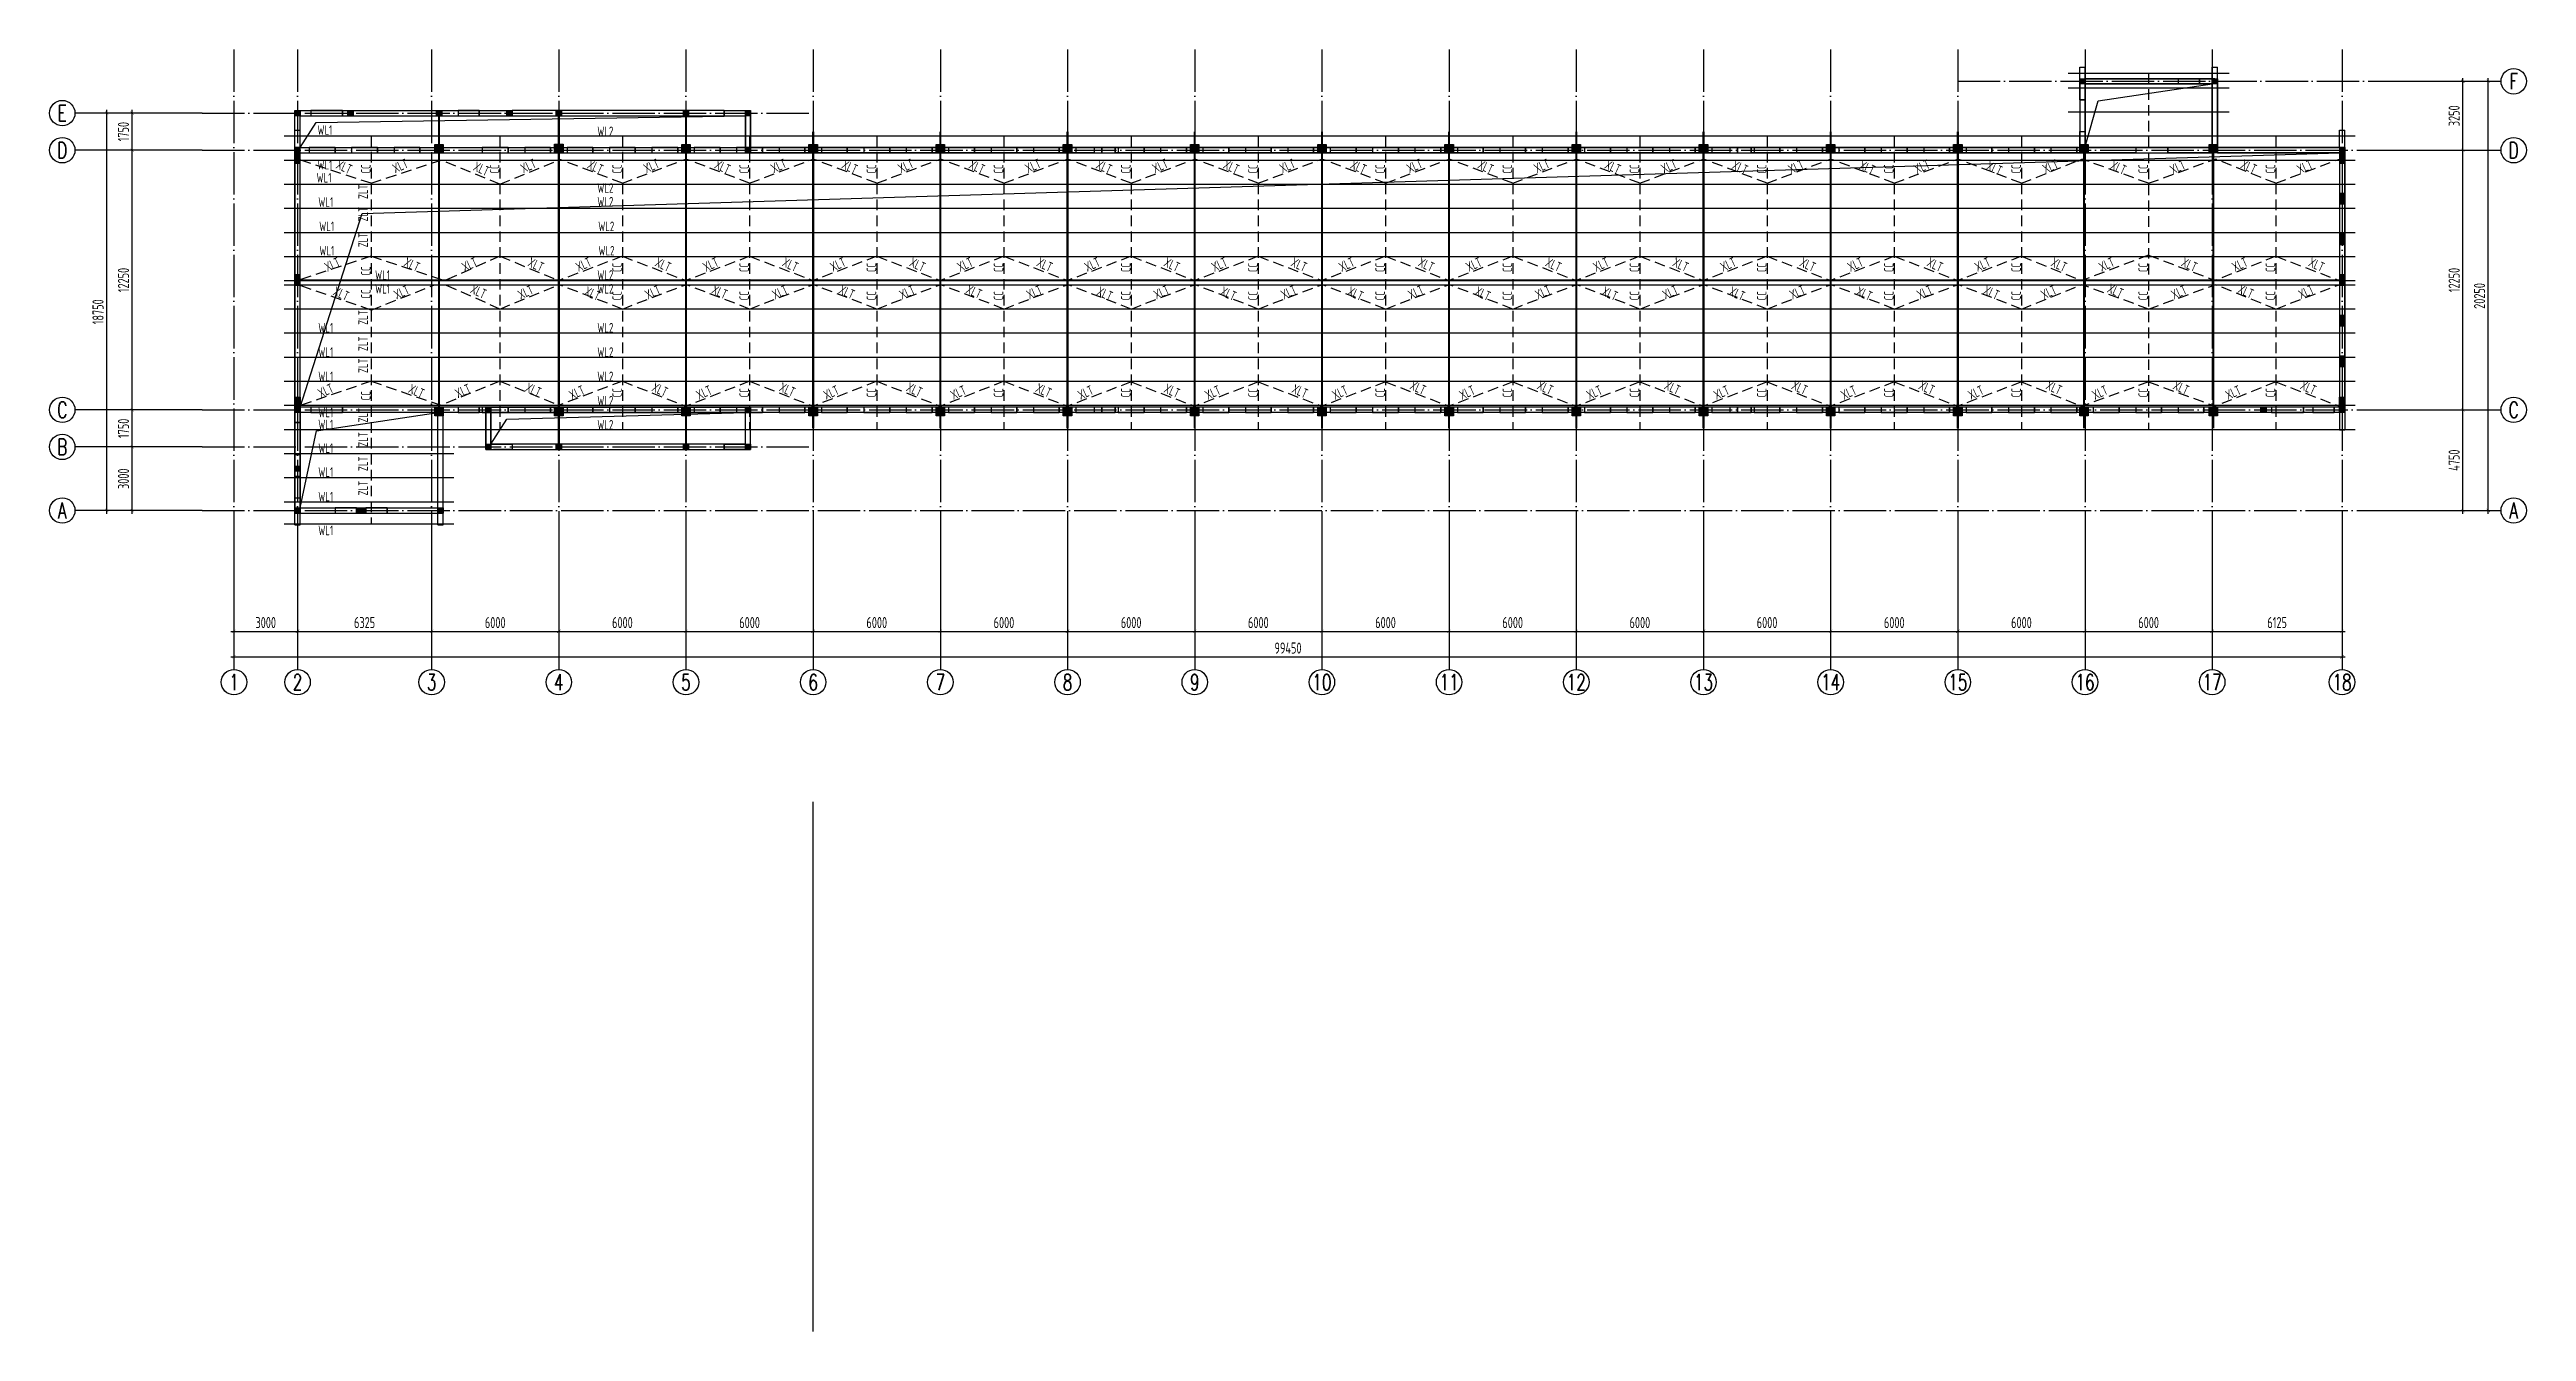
# Model space of a CAD drawing. Extents: x -159214 to 158333, y 7819 to 689505.
# Drawn here: x -159214 to -42364, y 252437 to 312920 of the extents above; entities that cross this region are included whole.
import ezdxf
from ezdxf.enums import TextEntityAlignment as Align

# ---------------------------------------------------------------- set-up
doc = ezdxf.new("R2010")
doc.units = 0
doc.header["$LTSCALE"] = 1000
doc.header["$PDMODE"] = 3
doc.linetypes.add('DASHED', pattern=[0.75, 0.5, -0.25])
doc.linetypes.add('DOTE', pattern=[2.42, 2, -0.2, 0.02, -0.2])
doc.layers.get('0').update_dxf_attribs({"linetype": 'CONTINUOUS'})
doc.layers.get('Defpoints').update_dxf_attribs({"linetype": 'CONTINUOUS'})
for name, color, linetype in [('d-一层结构平面', 4, 'CONTINUOUS'), ('d-檩条布置', 7, 'CONTINUOUS'), ('d-轴线', 7, 'CONTINUOUS'), ('系杆编号', 7, 'CONTINUOUS'), ('邓-AXIS', 1, 'DOTE'), ('邓-AXIS_DIM', 3, 'CONTINUOUS'), ('邓-AXIS_NUM', 7, 'CONTINUOUS'), ('邓-BEAM_BR', 4, 'DASHED'), ('邓-BEAM_SE_CON', 144, 'CONTINUOUS'), ('邓-BEAM_WA', 4, 'DASHED'), ('邓-COLU', 7, 'CONTINUOUS'), ('邓-COLU_HATCH', 8, 'CONTINUOUS'), ('邓-DIM', 3, 'CONTINUOUS'), ('邓-STPM_RBEAM_THICK', 3, 'CONTINUOUS'), ('邓-STPM_SBEAM_THICK', 2, 'CONTINUOUS'), ('邓-STWM_PL_NUM', 7, 'CONTINUOUS'), ('邓-STWM_PL_THIN', 2, 'CONTINUOUS'), ('邓-STWM_XLT_TNDSH', 6, 'DASHED'), ('邓-STWM_ZLT_TNDSH', 6, 'DASHED'), ('邓-TEXT', 7, 'CONTINUOUS'), ('邓-WALL', 2, 'CONTINUOUS'), ('邓-WALL_BR', 2, 'CONTINUOUS')]:
    doc.layers.add(name, color=color, linetype=linetype)
doc.styles.add('TSSD_Axis', font='complex.shx', dxfattribs={"width": 0.7, "bigfont": 'hztxt.shx'})
doc.styles.add('TSSD_Dimension', font='tssdeng.shx', dxfattribs={"width": 0.7, "bigfont": 'Hztxt.shx'})
doc.styles.add('TSSD_Label', font='tssdeng.shx', dxfattribs={"width": 0.7, "bigfont": 'Hztxt.shx'})
doc.dimstyles.new('TSSD_150_150', dxfattribs={"dimtxt": 525, "dimasz": 150, "dimexe": 150, "dimexo": 375, "dimgap": 150, "dimtad": 1, "dimdec": 0, "dimzin": 0, "dimdsep": 46, "dimtxsty": 'TSSD_Dimension', "dimblk": 'ARCHTICK', "dimblk1": 'ARCHTICK', "dimblk2": 'ARCHTICK', "dimcen": 0, "dimdle": 150, "dimclrt": 7, "dimadec": 0, "dimazin": 0, "dimtfac": 1, "dimtdec": 0, "dimtix": 1, "dimtmove": 2, "dimatfit": 3, "dimfxl": 1, "dimtolj": 1, "dimtzin": 0, "dimarcsym": 0})

# ---------------------------------------------------------------- blocks, each defined once
blk = doc.blocks.new('ts_axno')
at = {"color": 0, "linetype": 'ByBlock', "lineweight": -2}
blk.add_circle((0, 0), 0.5, dxfattribs=at)
at = {"color": 0, "linetype": 'ByBlock', "lineweight": -2, "style": 'TSSD_Axis', "width": 0.7}
blk.add_attdef('A', text='', height=0.6, dxfattribs=at).set_placement((0, 0), align=Align.MIDDLE_CENTER)
blk = doc.blocks.new('_ArchTick')
at = {"color": 0, "linetype": 'ByBlock', "const_width": 0.1}
blk.add_lwpolyline([(-0.53, -0.53), (0.53, 0.53)], dxfattribs=at)
blk = doc.blocks.new('*D138')
at = {"layer": 'Defpoints', "color": 0}
for p in [(45325, -18500), (51325, -18500), (51325, -22700)]:
    blk.add_point(p, dxfattribs=at)
at = {"layer": '邓-AXIS_DIM', "color": 0, "lineweight": -2}
for p, q in [((45325, -18875), (45325, -22850)), ((51325, -18875), (51325, -22850)), ((45175, -22700), (51475, -22700))]:
    blk.add_line(p, q, dxfattribs=at)
at = {"layer": '邓-AXIS_DIM', "color": 0, "lineweight": -2, "xscale": 150, "yscale": 150, "zscale": 150, "rotation": 180}
blk.add_blockref('_ArchTick', (45325, -22700), dxfattribs=at)
at = {"layer": '邓-AXIS_DIM', "color": 0, "lineweight": -2, "xscale": 150, "yscale": 150, "zscale": 150}
blk.add_blockref('_ArchTick', (51325, -22700), dxfattribs=at)
at = {"layer": '邓-AXIS_DIM', "color": 7, "insert": (48325, -22287.5), "char_height": 525, "attachment_point": 5, "style": 'TSSD_Dimension'}
blk.add_mtext('\\A1;6000', dxfattribs=at)
blk = doc.blocks.new('*D139')
at = {"layer": 'Defpoints', "color": 0}
for p in [(51325, -18500), (57325, -18500), (57325, -22700)]:
    blk.add_point(p, dxfattribs=at)
at = {"layer": '邓-AXIS_DIM', "color": 0, "lineweight": -2}
for p, q in [((51325, -18875), (51325, -22850)), ((57325, -18875), (57325, -22850)), ((51175, -22700), (57475, -22700))]:
    blk.add_line(p, q, dxfattribs=at)
at = {"layer": '邓-AXIS_DIM', "color": 0, "lineweight": -2, "xscale": 150, "yscale": 150, "zscale": 150, "rotation": 180}
blk.add_blockref('_ArchTick', (51325, -22700), dxfattribs=at)
at = {"layer": '邓-AXIS_DIM', "color": 0, "lineweight": -2, "xscale": 150, "yscale": 150, "zscale": 150}
blk.add_blockref('_ArchTick', (57325, -22700), dxfattribs=at)
at = {"layer": '邓-AXIS_DIM', "color": 7, "insert": (54325, -22287.5), "char_height": 525, "attachment_point": 5, "style": 'TSSD_Dimension'}
blk.add_mtext('\\A1;6000', dxfattribs=at)
blk = doc.blocks.new('*D140')
at = {"layer": 'Defpoints', "color": 0}
for p in [(57325, -18500), (63325, -18500), (63325, -22700)]:
    blk.add_point(p, dxfattribs=at)
at = {"layer": '邓-AXIS_DIM', "color": 0, "lineweight": -2}
for p, q in [((57325, -18875), (57325, -22850)), ((63325, -18875), (63325, -22850)), ((57175, -22700), (63475, -22700))]:
    blk.add_line(p, q, dxfattribs=at)
at = {"layer": '邓-AXIS_DIM', "color": 0, "lineweight": -2, "xscale": 150, "yscale": 150, "zscale": 150, "rotation": 180}
blk.add_blockref('_ArchTick', (57325, -22700), dxfattribs=at)
at = {"layer": '邓-AXIS_DIM', "color": 0, "lineweight": -2, "xscale": 150, "yscale": 150, "zscale": 150}
blk.add_blockref('_ArchTick', (63325, -22700), dxfattribs=at)
at = {"layer": '邓-AXIS_DIM', "color": 7, "insert": (60325, -22287.5), "char_height": 525, "attachment_point": 5, "style": 'TSSD_Dimension'}
blk.add_mtext('\\A1;6000', dxfattribs=at)
blk = doc.blocks.new('*D141')
at = {"layer": 'Defpoints', "color": 0}
for p in [(63325, -18500), (69325, -18500), (69325, -22700)]:
    blk.add_point(p, dxfattribs=at)
at = {"layer": '邓-AXIS_DIM', "color": 0, "lineweight": -2}
for p, q in [((63325, -18875), (63325, -22850)), ((69325, -18875), (69325, -22850)), ((63175, -22700), (69475, -22700))]:
    blk.add_line(p, q, dxfattribs=at)
at = {"layer": '邓-AXIS_DIM', "color": 0, "lineweight": -2, "xscale": 150, "yscale": 150, "zscale": 150, "rotation": 180}
blk.add_blockref('_ArchTick', (63325, -22700), dxfattribs=at)
at = {"layer": '邓-AXIS_DIM', "color": 0, "lineweight": -2, "xscale": 150, "yscale": 150, "zscale": 150}
blk.add_blockref('_ArchTick', (69325, -22700), dxfattribs=at)
at = {"layer": '邓-AXIS_DIM', "color": 7, "insert": (66325, -22287.5), "char_height": 525, "attachment_point": 5, "style": 'TSSD_Dimension'}
blk.add_mtext('\\A1;6000', dxfattribs=at)
blk = doc.blocks.new('*D142')
at = {"layer": 'Defpoints', "color": 0}
for p in [(69325, -18500), (75325, -18500), (75325, -22700)]:
    blk.add_point(p, dxfattribs=at)
at = {"layer": '邓-AXIS_DIM', "color": 0, "lineweight": -2}
for p, q in [((69325, -18875), (69325, -22850)), ((75325, -18875), (75325, -22850)), ((69175, -22700), (75475, -22700))]:
    blk.add_line(p, q, dxfattribs=at)
at = {"layer": '邓-AXIS_DIM', "color": 0, "lineweight": -2, "xscale": 150, "yscale": 150, "zscale": 150, "rotation": 180}
blk.add_blockref('_ArchTick', (69325, -22700), dxfattribs=at)
at = {"layer": '邓-AXIS_DIM', "color": 0, "lineweight": -2, "xscale": 150, "yscale": 150, "zscale": 150}
blk.add_blockref('_ArchTick', (75325, -22700), dxfattribs=at)
at = {"layer": '邓-AXIS_DIM', "color": 7, "insert": (72325, -22287.5), "char_height": 525, "attachment_point": 5, "style": 'TSSD_Dimension'}
blk.add_mtext('\\A1;6000', dxfattribs=at)
blk = doc.blocks.new('*D143')
at = {"layer": 'Defpoints', "color": 0}
for p in [(75325, -18500), (81325, -18500), (81325, -22700)]:
    blk.add_point(p, dxfattribs=at)
at = {"layer": '邓-AXIS_DIM', "color": 0, "lineweight": -2}
for p, q in [((75325, -18875), (75325, -22850)), ((81325, -18875), (81325, -22850)), ((75175, -22700), (81475, -22700))]:
    blk.add_line(p, q, dxfattribs=at)
at = {"layer": '邓-AXIS_DIM', "color": 0, "lineweight": -2, "xscale": 150, "yscale": 150, "zscale": 150, "rotation": 180}
blk.add_blockref('_ArchTick', (75325, -22700), dxfattribs=at)
at = {"layer": '邓-AXIS_DIM', "color": 0, "lineweight": -2, "xscale": 150, "yscale": 150, "zscale": 150}
blk.add_blockref('_ArchTick', (81325, -22700), dxfattribs=at)
at = {"layer": '邓-AXIS_DIM', "color": 7, "insert": (78325, -22287.5), "char_height": 525, "attachment_point": 5, "style": 'TSSD_Dimension'}
blk.add_mtext('\\A1;6000', dxfattribs=at)
blk = doc.blocks.new('*D144')
at = {"layer": 'Defpoints', "color": 0}
for p in [(81325, -18500), (87325, -18500), (87325, -22700)]:
    blk.add_point(p, dxfattribs=at)
at = {"layer": '邓-AXIS_DIM', "color": 0, "lineweight": -2}
for p, q in [((81325, -18875), (81325, -22850)), ((87325, -18875), (87325, -22850)), ((81175, -22700), (87475, -22700))]:
    blk.add_line(p, q, dxfattribs=at)
at = {"layer": '邓-AXIS_DIM', "color": 0, "lineweight": -2, "xscale": 150, "yscale": 150, "zscale": 150, "rotation": 180}
blk.add_blockref('_ArchTick', (81325, -22700), dxfattribs=at)
at = {"layer": '邓-AXIS_DIM', "color": 0, "lineweight": -2, "xscale": 150, "yscale": 150, "zscale": 150}
blk.add_blockref('_ArchTick', (87325, -22700), dxfattribs=at)
at = {"layer": '邓-AXIS_DIM', "color": 7, "insert": (84325, -22287.5), "char_height": 525, "attachment_point": 5, "style": 'TSSD_Dimension'}
blk.add_mtext('\\A1;6000', dxfattribs=at)
blk = doc.blocks.new('*D145')
at = {"layer": 'Defpoints', "color": 0}
for p in [(87325, -18500), (93325, -18500), (93325, -22700)]:
    blk.add_point(p, dxfattribs=at)
at = {"layer": '邓-AXIS_DIM', "color": 0, "lineweight": -2}
for p, q in [((87325, -18875), (87325, -22850)), ((93325, -18875), (93325, -22850)), ((87175, -22700), (93475, -22700))]:
    blk.add_line(p, q, dxfattribs=at)
at = {"layer": '邓-AXIS_DIM', "color": 0, "lineweight": -2, "xscale": 150, "yscale": 150, "zscale": 150, "rotation": 180}
blk.add_blockref('_ArchTick', (87325, -22700), dxfattribs=at)
at = {"layer": '邓-AXIS_DIM', "color": 0, "lineweight": -2, "xscale": 150, "yscale": 150, "zscale": 150}
blk.add_blockref('_ArchTick', (93325, -22700), dxfattribs=at)
at = {"layer": '邓-AXIS_DIM', "color": 7, "insert": (90325, -22287.5), "char_height": 525, "attachment_point": 5, "style": 'TSSD_Dimension'}
blk.add_mtext('\\A1;6000', dxfattribs=at)
blk = doc.blocks.new('*D146')
at = {"layer": 'Defpoints', "color": 0}
for p in [(93325, -18500), (99450, -18500), (99450, -22700)]:
    blk.add_point(p, dxfattribs=at)
at = {"layer": '邓-AXIS_DIM', "color": 0, "lineweight": -2}
for p, q in [((93325, -18875), (93325, -22850)), ((99450, -18875), (99450, -22850)), ((93175, -22700), (99600, -22700))]:
    blk.add_line(p, q, dxfattribs=at)
at = {"layer": '邓-AXIS_DIM', "color": 0, "lineweight": -2, "xscale": 150, "yscale": 150, "zscale": 150, "rotation": 180}
blk.add_blockref('_ArchTick', (93325, -22700), dxfattribs=at)
at = {"layer": '邓-AXIS_DIM', "color": 0, "lineweight": -2, "xscale": 150, "yscale": 150, "zscale": 150}
blk.add_blockref('_ArchTick', (99450, -22700), dxfattribs=at)
at = {"layer": '邓-AXIS_DIM', "color": 7, "insert": (96387.5, -22287.5), "char_height": 525, "attachment_point": 5, "style": 'TSSD_Dimension'}
blk.add_mtext('\\A1;6125', dxfattribs=at)
blk = doc.blocks.new('*D147')
at = {"layer": 'Defpoints', "color": 0}
for p in [(0, -18500), (99450, -18500), (99450, -23900)]:
    blk.add_point(p, dxfattribs=at)
at = {"layer": '邓-AXIS_DIM', "color": 0, "lineweight": -2}
for p, q in [((0, -18875), (0, -24050)), ((99450, -18875), (99450, -24050)), ((-150, -23900), (99600, -23900))]:
    blk.add_line(p, q, dxfattribs=at)
at = {"layer": '邓-AXIS_DIM', "color": 0, "lineweight": -2, "xscale": 150, "yscale": 150, "zscale": 150, "rotation": 180}
blk.add_blockref('_ArchTick', (0, -23900), dxfattribs=at)
at = {"layer": '邓-AXIS_DIM', "color": 0, "lineweight": -2, "xscale": 150, "yscale": 150, "zscale": 150}
blk.add_blockref('_ArchTick', (99450, -23900), dxfattribs=at)
at = {"layer": '邓-AXIS_DIM', "color": 7, "insert": (49725, -23487.5), "char_height": 525, "attachment_point": 5, "style": 'TSSD_Dimension'}
blk.add_mtext('\\A1;99450', dxfattribs=at)
blk = doc.blocks.new('*D148')
at = {"layer": 'Defpoints', "color": 0}
for p in [(-4800, -14000), (-1500, -14000), (-1500, -17000)]:
    blk.add_point(p, dxfattribs=at)
at = {"layer": '邓-AXIS_DIM', "color": 0, "lineweight": -2}
for p, q in [((-1875, -14000), (-4950, -14000)), ((-4800, -17150), (-4800, -13850)), ((-1875, -17000), (-4950, -17000))]:
    blk.add_line(p, q, dxfattribs=at)
at = {"layer": '邓-AXIS_DIM', "color": 0, "lineweight": -2, "xscale": 150, "yscale": 150, "zscale": 150}
for p, rotation in [((-4800, -14000), 90), ((-4800, -17000), 270)]:
    blk.add_blockref('_ArchTick', p, dxfattribs=dict(at, rotation=rotation))
at = {"layer": '邓-AXIS_DIM', "color": 7, "insert": (-5212.5, -15500), "char_height": 525, "attachment_point": 5, "rotation": 90, "style": 'TSSD_Dimension'}
blk.add_mtext('\\A1;3000', dxfattribs=at)
blk = doc.blocks.new('*D149')
at = {"layer": 'Defpoints', "color": 0}
for p in [(-4800, -12250), (-1500, -12250), (-1500, -14000)]:
    blk.add_point(p, dxfattribs=at)
at = {"layer": '邓-AXIS_DIM', "color": 0, "lineweight": -2}
for p, q in [((-1875, -12250), (-4950, -12250)), ((-4800, -14150), (-4800, -12100)), ((-1875, -14000), (-4950, -14000))]:
    blk.add_line(p, q, dxfattribs=at)
at = {"layer": '邓-AXIS_DIM', "color": 0, "lineweight": -2, "xscale": 150, "yscale": 150, "zscale": 150}
for p, rotation in [((-4800, -12250), 90), ((-4800, -14000), 270)]:
    blk.add_blockref('_ArchTick', p, dxfattribs=dict(at, rotation=rotation))
at = {"layer": '邓-AXIS_DIM', "color": 7, "insert": (-5212.5, -13125), "char_height": 525, "attachment_point": 5, "rotation": 90, "style": 'TSSD_Dimension'}
blk.add_mtext('\\A1;1750', dxfattribs=at)
blk = doc.blocks.new('*D150')
at = {"layer": 'Defpoints', "color": 0}
for p in [(-4800, 0), (-1500, 0), (-1500, -12250)]:
    blk.add_point(p, dxfattribs=at)
at = {"layer": '邓-AXIS_DIM', "color": 0, "lineweight": -2}
for p, q in [((-1875, 0), (-4950, 0)), ((-4800, -12400), (-4800, 150)), ((-1875, -12250), (-4950, -12250))]:
    blk.add_line(p, q, dxfattribs=at)
at = {"layer": '邓-AXIS_DIM', "color": 0, "lineweight": -2, "xscale": 150, "yscale": 150, "zscale": 150}
for p, rotation in [((-4800, 0), 90), ((-4800, -12250), 270)]:
    blk.add_blockref('_ArchTick', p, dxfattribs=dict(at, rotation=rotation))
at = {"layer": '邓-AXIS_DIM', "color": 7, "insert": (-5212.5, -6125), "char_height": 525, "attachment_point": 5, "rotation": 90, "style": 'TSSD_Dimension'}
blk.add_mtext('\\A1;12250', dxfattribs=at)
blk = doc.blocks.new('*D151')
at = {"layer": 'Defpoints', "color": 0}
for p in [(-4800, 1750), (-1500, 1750), (-1500, 0)]:
    blk.add_point(p, dxfattribs=at)
at = {"layer": '邓-AXIS_DIM', "color": 0, "lineweight": -2}
for p, q in [((-1875, 1750), (-4950, 1750)), ((-4800, -150), (-4800, 1900)), ((-1875, 0), (-4950, 0))]:
    blk.add_line(p, q, dxfattribs=at)
at = {"layer": '邓-AXIS_DIM', "color": 0, "lineweight": -2, "xscale": 150, "yscale": 150, "zscale": 150}
for p, rotation in [((-4800, 1750), 90), ((-4800, 0), 270)]:
    blk.add_blockref('_ArchTick', p, dxfattribs=dict(at, rotation=rotation))
at = {"layer": '邓-AXIS_DIM', "color": 7, "insert": (-5212.5, 875), "char_height": 525, "attachment_point": 5, "rotation": 90, "style": 'TSSD_Dimension'}
blk.add_mtext('\\A1;1750', dxfattribs=at)
blk = doc.blocks.new('*D152')
at = {"layer": 'Defpoints', "color": 0}
for p in [(0, -18500), (3000, -18500), (3000, -22700)]:
    blk.add_point(p, dxfattribs=at)
at = {"layer": '邓-AXIS_DIM', "color": 0, "lineweight": -2}
for p, q in [((0, -18875), (0, -22850)), ((3000, -18875), (3000, -22850)), ((-150, -22700), (3150, -22700))]:
    blk.add_line(p, q, dxfattribs=at)
at = {"layer": '邓-AXIS_DIM', "color": 0, "lineweight": -2, "xscale": 150, "yscale": 150, "zscale": 150, "rotation": 180}
blk.add_blockref('_ArchTick', (0, -22700), dxfattribs=at)
at = {"layer": '邓-AXIS_DIM', "color": 0, "lineweight": -2, "xscale": 150, "yscale": 150, "zscale": 150}
blk.add_blockref('_ArchTick', (3000, -22700), dxfattribs=at)
at = {"layer": '邓-AXIS_DIM', "color": 7, "insert": (1500, -22287.5), "char_height": 525, "attachment_point": 5, "style": 'TSSD_Dimension'}
blk.add_mtext('\\A1;3000', dxfattribs=at)
blk = doc.blocks.new('*D153')
at = {"layer": 'Defpoints', "color": 0}
for p in [(3000, -18500), (9325, -18500, 0), (9325, -22700)]:
    blk.add_point(p, dxfattribs=at)
at = {"layer": '邓-AXIS_DIM', "color": 0, "lineweight": -2}
for p, q in [((3000, -18875), (3000, -22850)), ((9325, -18875), (9325, -22850)), ((2850, -22700), (9475, -22700))]:
    blk.add_line(p, q, dxfattribs=at)
at = {"layer": '邓-AXIS_DIM', "color": 0, "lineweight": -2, "xscale": 150, "yscale": 150, "zscale": 150, "rotation": 180}
blk.add_blockref('_ArchTick', (3000, -22700), dxfattribs=at)
at = {"layer": '邓-AXIS_DIM', "color": 0, "lineweight": -2, "xscale": 150, "yscale": 150, "zscale": 150}
blk.add_blockref('_ArchTick', (9325, -22700), dxfattribs=at)
at = {"layer": '邓-AXIS_DIM', "color": 7, "insert": (6162.5, -22287.5), "char_height": 525, "attachment_point": 5, "style": 'TSSD_Dimension'}
blk.add_mtext('\\A1;6325', dxfattribs=at)
blk = doc.blocks.new('*D154')
at = {"layer": 'Defpoints', "color": 0}
for p in [(9325, -18500, 0), (15325, -18500), (15325, -22700)]:
    blk.add_point(p, dxfattribs=at)
at = {"layer": '邓-AXIS_DIM', "color": 0, "lineweight": -2}
for p, q in [((9325, -18875), (9325, -22850)), ((15325, -18875), (15325, -22850)), ((9175, -22700), (15475, -22700))]:
    blk.add_line(p, q, dxfattribs=at)
at = {"layer": '邓-AXIS_DIM', "color": 0, "lineweight": -2, "xscale": 150, "yscale": 150, "zscale": 150, "rotation": 180}
blk.add_blockref('_ArchTick', (9325, -22700), dxfattribs=at)
at = {"layer": '邓-AXIS_DIM', "color": 0, "lineweight": -2, "xscale": 150, "yscale": 150, "zscale": 150}
blk.add_blockref('_ArchTick', (15325, -22700), dxfattribs=at)
at = {"layer": '邓-AXIS_DIM', "color": 7, "insert": (12325, -22287.5), "char_height": 525, "attachment_point": 5, "style": 'TSSD_Dimension'}
blk.add_mtext('\\A1;6000', dxfattribs=at)
blk = doc.blocks.new('*D155')
at = {"layer": 'Defpoints', "color": 0}
for p in [(15325, -18500), (21325, -18500), (21325, -22700)]:
    blk.add_point(p, dxfattribs=at)
at = {"layer": '邓-AXIS_DIM', "color": 0, "lineweight": -2}
for p, q in [((15325, -18875), (15325, -22850)), ((21325, -18875), (21325, -22850)), ((15175, -22700), (21475, -22700))]:
    blk.add_line(p, q, dxfattribs=at)
at = {"layer": '邓-AXIS_DIM', "color": 0, "lineweight": -2, "xscale": 150, "yscale": 150, "zscale": 150, "rotation": 180}
blk.add_blockref('_ArchTick', (15325, -22700), dxfattribs=at)
at = {"layer": '邓-AXIS_DIM', "color": 0, "lineweight": -2, "xscale": 150, "yscale": 150, "zscale": 150}
blk.add_blockref('_ArchTick', (21325, -22700), dxfattribs=at)
at = {"layer": '邓-AXIS_DIM', "color": 7, "insert": (18325, -22287.5), "char_height": 525, "attachment_point": 5, "style": 'TSSD_Dimension'}
blk.add_mtext('\\A1;6000', dxfattribs=at)
blk = doc.blocks.new('*D156')
at = {"layer": 'Defpoints', "color": 0}
for p in [(21325, -18500), (27325, -18500), (27325, -22700)]:
    blk.add_point(p, dxfattribs=at)
at = {"layer": '邓-AXIS_DIM', "color": 0, "lineweight": -2}
for p, q in [((21325, -18875), (21325, -22850)), ((27325, -18875), (27325, -22850)), ((21175, -22700), (27475, -22700))]:
    blk.add_line(p, q, dxfattribs=at)
at = {"layer": '邓-AXIS_DIM', "color": 0, "lineweight": -2, "xscale": 150, "yscale": 150, "zscale": 150, "rotation": 180}
blk.add_blockref('_ArchTick', (21325, -22700), dxfattribs=at)
at = {"layer": '邓-AXIS_DIM', "color": 0, "lineweight": -2, "xscale": 150, "yscale": 150, "zscale": 150}
blk.add_blockref('_ArchTick', (27325, -22700), dxfattribs=at)
at = {"layer": '邓-AXIS_DIM', "color": 7, "insert": (24325, -22287.5), "char_height": 525, "attachment_point": 5, "style": 'TSSD_Dimension'}
blk.add_mtext('\\A1;6000', dxfattribs=at)
blk = doc.blocks.new('*D157')
at = {"layer": 'Defpoints', "color": 0}
for p in [(27325, -18500), (33325, -18500), (33325, -22700)]:
    blk.add_point(p, dxfattribs=at)
at = {"layer": '邓-AXIS_DIM', "color": 0, "lineweight": -2}
for p, q in [((27325, -18875), (27325, -22850)), ((33325, -18875), (33325, -22850)), ((27175, -22700), (33475, -22700))]:
    blk.add_line(p, q, dxfattribs=at)
at = {"layer": '邓-AXIS_DIM', "color": 0, "lineweight": -2, "xscale": 150, "yscale": 150, "zscale": 150, "rotation": 180}
blk.add_blockref('_ArchTick', (27325, -22700), dxfattribs=at)
at = {"layer": '邓-AXIS_DIM', "color": 0, "lineweight": -2, "xscale": 150, "yscale": 150, "zscale": 150}
blk.add_blockref('_ArchTick', (33325, -22700), dxfattribs=at)
at = {"layer": '邓-AXIS_DIM', "color": 7, "insert": (30325, -22287.5), "char_height": 525, "attachment_point": 5, "style": 'TSSD_Dimension'}
blk.add_mtext('\\A1;6000', dxfattribs=at)
blk = doc.blocks.new('*D158')
at = {"layer": 'Defpoints', "color": 0}
for p in [(33325, -18500), (39325, -18500), (39325, -22700)]:
    blk.add_point(p, dxfattribs=at)
at = {"layer": '邓-AXIS_DIM', "color": 0, "lineweight": -2}
for p, q in [((33325, -18875), (33325, -22850)), ((39325, -18875), (39325, -22850)), ((33175, -22700), (39475, -22700))]:
    blk.add_line(p, q, dxfattribs=at)
at = {"layer": '邓-AXIS_DIM', "color": 0, "lineweight": -2, "xscale": 150, "yscale": 150, "zscale": 150, "rotation": 180}
blk.add_blockref('_ArchTick', (33325, -22700), dxfattribs=at)
at = {"layer": '邓-AXIS_DIM', "color": 0, "lineweight": -2, "xscale": 150, "yscale": 150, "zscale": 150}
blk.add_blockref('_ArchTick', (39325, -22700), dxfattribs=at)
at = {"layer": '邓-AXIS_DIM', "color": 7, "insert": (36325, -22287.5), "char_height": 525, "attachment_point": 5, "style": 'TSSD_Dimension'}
blk.add_mtext('\\A1;6000', dxfattribs=at)
blk = doc.blocks.new('*D159')
at = {"layer": 'Defpoints', "color": 0}
for p in [(39325, -18500), (45325, -18500), (45325, -22700)]:
    blk.add_point(p, dxfattribs=at)
at = {"layer": '邓-AXIS_DIM', "color": 0, "lineweight": -2}
for p, q in [((39325, -18875), (39325, -22850)), ((45325, -18875), (45325, -22850)), ((39175, -22700), (45475, -22700))]:
    blk.add_line(p, q, dxfattribs=at)
at = {"layer": '邓-AXIS_DIM', "color": 0, "lineweight": -2, "xscale": 150, "yscale": 150, "zscale": 150, "rotation": 180}
blk.add_blockref('_ArchTick', (39325, -22700), dxfattribs=at)
at = {"layer": '邓-AXIS_DIM', "color": 0, "lineweight": -2, "xscale": 150, "yscale": 150, "zscale": 150}
blk.add_blockref('_ArchTick', (45325, -22700), dxfattribs=at)
at = {"layer": '邓-AXIS_DIM', "color": 7, "insert": (42325, -22287.5), "char_height": 525, "attachment_point": 5, "style": 'TSSD_Dimension'}
blk.add_mtext('\\A1;6000', dxfattribs=at)
blk = doc.blocks.new('*D160')
at = {"layer": 'Defpoints', "color": 0}
for p in [(-6000, 1750), (-1500, 1750), (-1500, -17000)]:
    blk.add_point(p, dxfattribs=at)
at = {"layer": '邓-AXIS_DIM', "color": 0, "lineweight": -2}
for p, q in [((-1875, 1750), (-6150, 1750)), ((-6000, -17150), (-6000, 1900)), ((-1875, -17000), (-6150, -17000))]:
    blk.add_line(p, q, dxfattribs=at)
at = {"layer": '邓-AXIS_DIM', "color": 0, "lineweight": -2, "xscale": 150, "yscale": 150, "zscale": 150}
for p, rotation in [((-6000, 1750), 90), ((-6000, -17000), 270)]:
    blk.add_blockref('_ArchTick', p, dxfattribs=dict(at, rotation=rotation))
at = {"layer": '邓-AXIS_DIM', "color": 7, "insert": (-6412.5, -7625), "char_height": 525, "attachment_point": 5, "rotation": 90, "style": 'TSSD_Dimension'}
blk.add_mtext('\\A1;18750', dxfattribs=at)
blk = doc.blocks.new('*D161')
at = {"layer": 'Defpoints', "color": 0}
for p in [(100950, -12250), (105150, -12250), (100871, -17000)]:
    blk.add_point(p, dxfattribs=at)
at = {"layer": '邓-AXIS_DIM', "color": 0, "lineweight": -2}
for p, q in [((101325, -12250), (105300, -12250)), ((105150, -17150), (105150, -12100)), ((101246, -17000), (105300, -17000))]:
    blk.add_line(p, q, dxfattribs=at)
at = {"layer": '邓-AXIS_DIM', "color": 0, "lineweight": -2, "xscale": 150, "yscale": 150, "zscale": 150}
for p, rotation in [((105150, -12250), 90), ((105150, -17000), 270)]:
    blk.add_blockref('_ArchTick', p, dxfattribs=dict(at, rotation=rotation))
at = {"layer": '邓-AXIS_DIM', "color": 7, "insert": (104738, -14625), "char_height": 525, "attachment_point": 5, "rotation": 90, "style": 'TSSD_Dimension'}
blk.add_mtext('\\A1;4750', dxfattribs=at)
blk = doc.blocks.new('*D162')
at = {"layer": 'Defpoints', "color": 0}
for p in [(100950, 0), (105150, 0), (100950, -12250)]:
    blk.add_point(p, dxfattribs=at)
at = {"layer": '邓-AXIS_DIM', "color": 0, "lineweight": -2}
for p, q in [((105150, -12400), (105150, 150)), ((101325, 0), (105300, 0)), ((101325, -12250), (105300, -12250))]:
    blk.add_line(p, q, dxfattribs=at)
at = {"layer": '邓-AXIS_DIM', "color": 0, "lineweight": -2, "xscale": 150, "yscale": 150, "zscale": 150}
for p, rotation in [((105150, 0), 90), ((105150, -12250), 270)]:
    blk.add_blockref('_ArchTick', p, dxfattribs=dict(at, rotation=rotation))
at = {"layer": '邓-AXIS_DIM', "color": 7, "insert": (104737.5, -6125), "char_height": 525, "attachment_point": 5, "rotation": 90, "style": 'TSSD_Dimension'}
blk.add_mtext('\\A1;12250', dxfattribs=at)
blk = doc.blocks.new('*D163')
at = {"layer": 'Defpoints', "color": 0}
for p in [(100950, 3250), (105150, 3250), (100950, 0)]:
    blk.add_point(p, dxfattribs=at)
at = {"layer": '邓-AXIS_DIM', "color": 0, "lineweight": -2}
for p, q in [((101325, 3250), (105300, 3250)), ((105150, -150), (105150, 3400)), ((101325, 0), (105300, 0))]:
    blk.add_line(p, q, dxfattribs=at)
at = {"layer": '邓-AXIS_DIM', "color": 0, "lineweight": -2, "xscale": 150, "yscale": 150, "zscale": 150}
for p, rotation in [((105150, 3250), 90), ((105150, 0), 270)]:
    blk.add_blockref('_ArchTick', p, dxfattribs=dict(at, rotation=rotation))
at = {"layer": '邓-AXIS_DIM', "color": 7, "insert": (104737.5, 1625), "char_height": 525, "attachment_point": 5, "rotation": 90, "style": 'TSSD_Dimension'}
blk.add_mtext('\\A1;3250', dxfattribs=at)
blk = doc.blocks.new('*D164')
at = {"layer": 'Defpoints', "color": 0}
for p in [(100950, 3250), (106350, 3250), (100950, -17000)]:
    blk.add_point(p, dxfattribs=at)
at = {"layer": '邓-AXIS_DIM', "color": 0, "lineweight": -2}
for p, q in [((101325, 3250), (106500, 3250)), ((106350, -17150), (106350, 3400)), ((101325, -17000), (106500, -17000))]:
    blk.add_line(p, q, dxfattribs=at)
at = {"layer": '邓-AXIS_DIM', "color": 0, "lineweight": -2, "xscale": 150, "yscale": 150, "zscale": 150}
for p, rotation in [((106350, 3250), 90), ((106350, -17000), 270)]:
    blk.add_blockref('_ArchTick', p, dxfattribs=dict(at, rotation=rotation))
at = {"layer": '邓-AXIS_DIM', "color": 7, "insert": (105937.5, -6875), "char_height": 525, "attachment_point": 5, "rotation": 90, "style": 'TSSD_Dimension'}
blk.add_mtext('\\A1;20250', dxfattribs=at)
blk = doc.blocks.new('Ts_Dk')
at = {"color": 0, "linetype": 'DASHED'}
for p, q in [((0.5, 0.5), (-0.5, 0.5)), ((-0.5, -0.5), (0.5, -0.5))]:
    blk.add_line(p, q, dxfattribs=at)
at = {"color": 0, "linetype": 'ByBlock'}
for p, q in [((-0.5, 0.5), (-0.5, -0.5)), ((0.5, -0.5), (0.5, 0.5))]:
    blk.add_line(p, q, dxfattribs=at)
at = {"color": 0, "linetype": 'ByBlock', "width": 0.7}
blk.add_attdef('DK', text='', height=0.01, dxfattribs=at).set_placement((0, 1.5), align=Align.BOTTOM_CENTER)
blk = doc.blocks.new('局部柱')
at = {"layer": '邓-COLU_HATCH'}
for points in [[(-125, 125), (125, 125), (125, -125), (-125, -125)], [(6550, 125), (6800, 125), (6800, -125), (6550, -125)], [(9875, 125), (10125, 125), (10125, -125), (9875, -125)], [(12200, 125), (12450, 125), (12450, -125), (12200, -125)], [(18200, 125), (18450, 125), (18450, -125), (18200, -125)], [(21125, 125), (21375, 125), (21375, -125), (21125, -125)], [(21125, -1625), (21375, -1625), (21375, -1875), (21125, -1875)], [(8875, -13875), (9125, -13875), (9125, -14125), (8875, -14125)], [(21125, -13875), (21375, -13875), (21375, -14125), (21125, -14125)], [(8875, -15625), (9125, -15625), (9125, -15875), (8875, -15875)], [(12200, -15625), (12450, -15625), (12450, -15875), (12200, -15875)], [(18200, -15625), (18450, -15625), (18450, -15875), (18200, -15875)], [(21125, -15625), (21375, -15625), (21375, -15875), (21125, -15875)]]:
    blk.add_hatch(color=256, dxfattribs=at).paths.add_polyline_path(points)
at = {"layer": '邓-COLU'}
for points in [[(-125, 125), (125, 125), (125, -125), (-125, -125)], [(9875, 125), (10125, 125), (10125, -125), (9875, -125)], [(21125, 125), (21375, 125), (21375, -125), (21125, -125)], [(21125, -1625), (21375, -1625), (21375, -1875), (21125, -1875)], [(8875, -13875), (9125, -13875), (9125, -14125), (8875, -14125)], [(21125, -13875), (21375, -13875), (21375, -14125), (21125, -14125)], [(8875, -15625), (9125, -15625), (9125, -15875), (8875, -15875)], [(21125, -15625), (21375, -15625), (21375, -15875), (21125, -15875)]]:
    blk.add_lwpolyline(points, close=True, dxfattribs=at)
at = {"layer": '邓-COLU', "elevation": 0}
for points in [[(6550, 125), (6800, 125), (6800, -125), (6550, -125)], [(12200, 125), (12450, 125), (12450, -125), (12200, -125)], [(18200, 125), (18450, 125), (18450, -125), (18200, -125)], [(12200, -15625), (12450, -15625), (12450, -15875), (12200, -15875)], [(18200, -15625), (18450, -15625), (18450, -15875), (18200, -15875)]]:
    blk.add_lwpolyline(points, close=True, dxfattribs=at)
blk = doc.blocks.new('蛋种鸡舍一层结构')
at = {"layer": '邓-COLU_HATCH'}
for points in [[(87075, 3375), (87325, 3375), (87325, 3125), (87075, 3125)], [(93325, 3375), (93575, 3375), (93575, 3125), (93325, 3125)], [(2875, -605), (3125, -605), (3125, 125), (2875, 125)], [(9475, 275), (9875, 275), (9875, -125), (9475, -125)], [(15125, 280), (15525, 280), (15525, -120), (15125, -120)], [(21125, 275), (21525, 275), (21525, -125), (21125, -125)], [(27125, 275), (27525, 275), (27525, -125), (27125, -125)], [(33125, 275), (33525, 275), (33525, -125), (33125, -125)], [(39125, 275), (39525, 275), (39525, -125), (39125, -125)], [(45125, 275), (45525, 275), (45525, -125), (45125, -125)], [(51125, 275), (51525, 275), (51525, -125), (51125, -125)], [(57125, 275), (57525, 275), (57525, -125), (57125, -125)], [(63125, 275), (63525, 275), (63525, -125), (63125, -125)], [(69125, 275), (69525, 275), (69525, -125), (69125, -125)], [(75125, 275), (75525, 275), (75525, -125), (75125, -125)], [(81125, 275), (81525, 275), (81525, -125), (81125, -125)], [(87075, 275), (87475, 275), (87475, -125), (87075, -125)], [(93175, 275), (93575, 275), (93575, -125), (93175, -125)], [(99325, -605), (99575, -605), (99575, 125), (99325, 125)], [(99325, -605), (99575, -605), (99575, 125), (99325, 125)], [(99325, -2525), (99575, -2525), (99575, -2045), (99325, -2045)], [(99325, -2525), (99575, -2525), (99575, -2045), (99325, -2045)], [(99325, -4445), (99575, -4445), (99575, -3965), (99325, -3965)], [(99325, -4445), (99575, -4445), (99575, -3965), (99325, -3965)], [(2875, -6365), (3125, -6365), (3125, -5885), (2875, -5885)], [(99325, -6365), (99575, -6365), (99575, -5885), (99325, -5885)], [(99325, -6365), (99575, -6365), (99575, -5885), (99325, -5885)], [(99325, -8285), (99575, -8285), (99575, -7805), (99325, -7805)], [(99325, -8285), (99575, -8285), (99575, -7805), (99325, -7805)], [(99325, -10205), (99575, -10205), (99575, -9725), (99325, -9725)], [(99325, -10205), (99575, -10205), (99575, -9725), (99325, -9725)], [(2875, -11645), (3125, -11645), (3125, -12375), (2875, -12375)], [(99325, -11645), (99575, -11645), (99575, -12375), (99325, -12375)], [(99325, -11645), (99575, -11645), (99575, -12375), (99325, -12375)], [(9475, -12125), (9875, -12125), (9875, -12525), (9475, -12525)], [(15125, -12125), (15525, -12125), (15525, -12525), (15125, -12525)], [(21125, -12125), (21525, -12125), (21525, -12525), (21125, -12525)], [(27125, -12125), (27525, -12125), (27525, -12525), (27125, -12525)], [(33125, -12125), (33525, -12125), (33525, -12525), (33125, -12525)], [(39125, -12125), (39525, -12125), (39525, -12525), (39125, -12525)], [(45125, -12125), (45525, -12125), (45525, -12525), (45125, -12525)], [(51125, -12125), (51525, -12125), (51525, -12525), (51125, -12525)], [(57125, -12125), (57525, -12125), (57525, -12525), (57125, -12525)], [(63125, -12125), (63525, -12125), (63525, -12525), (63125, -12525)], [(69125, -12125), (69525, -12125), (69525, -12525), (69125, -12525)], [(75125, -12125), (75525, -12125), (75525, -12525), (75125, -12525)], [(81125, -12125), (81525, -12125), (81525, -12525), (81125, -12525)], [(87075, -12125), (87475, -12125), (87475, -12525), (87075, -12525)], [(93175, -12125), (93575, -12125), (93575, -12525), (93175, -12525)], [(2875, -16875), (3125, -16875), (3125, -17125), (2875, -17125)], [(5775, -16875), (6225, -16875), (6225, -17125), (5775, -17125)], [(9625, -16875), (9875, -16875), (9875, -17125), (9625, -17125)], [(9625, -16875), (9875, -16875), (9875, -17125), (9625, -17125)]]:
    blk.add_hatch(color=256, dxfattribs=at).paths.add_polyline_path(points)
at = {"layer": '邓-COLU'}
for points in [[(87075, 3375), (87325, 3375), (87325, 3125), (87075, 3125)], [(93325, 3375), (93575, 3375), (93575, 3125), (93325, 3125)], [(2875, -605), (3125, -605), (3125, 125), (2875, 125)], [(9475, 275), (9875, 275), (9875, -125), (9475, -125)], [(15125, 280), (15525, 280), (15525, -120), (15125, -120)], [(27125, 275), (27525, 275), (27525, -125), (27125, -125)], [(33125, 275), (33525, 275), (33525, -125), (33125, -125)], [(39125, 275), (39525, 275), (39525, -125), (39125, -125)], [(45125, 275), (45525, 275), (45525, -125), (45125, -125)], [(51125, 275), (51525, 275), (51525, -125), (51125, -125)], [(57125, 275), (57525, 275), (57525, -125), (57125, -125)], [(63125, 275), (63525, 275), (63525, -125), (63125, -125)], [(69125, 275), (69525, 275), (69525, -125), (69125, -125)], [(75125, 275), (75525, 275), (75525, -125), (75125, -125)], [(81125, 275), (81525, 275), (81525, -125), (81125, -125)], [(87075, 275), (87475, 275), (87475, -125), (87075, -125)], [(93175, 275), (93575, 275), (93575, -125), (93175, -125)], [(99325, -605), (99575, -605), (99575, 125), (99325, 125)], [(99325, -2525), (99575, -2525), (99575, -2045), (99325, -2045)], [(99325, -4445), (99575, -4445), (99575, -3965), (99325, -3965)], [(2875, -6365), (3125, -6365), (3125, -5885), (2875, -5885)], [(99325, -6365), (99575, -6365), (99575, -5885), (99325, -5885)], [(99325, -8285), (99575, -8285), (99575, -7805), (99325, -7805)], [(99325, -10205), (99575, -10205), (99575, -9725), (99325, -9725)], [(2875, -11645), (3125, -11645), (3125, -12375), (2875, -12375)], [(99325, -11645), (99575, -11645), (99575, -12375), (99325, -12375)], [(9475, -12125), (9875, -12125), (9875, -12525), (9475, -12525)], [(15125, -12125), (15525, -12125), (15525, -12525), (15125, -12525)], [(27125, -12125), (27525, -12125), (27525, -12525), (27125, -12525)], [(33125, -12125), (33525, -12125), (33525, -12525), (33125, -12525)], [(39125, -12125), (39525, -12125), (39525, -12525), (39125, -12525)], [(45125, -12125), (45525, -12125), (45525, -12525), (45125, -12525)], [(51125, -12125), (51525, -12125), (51525, -12525), (51125, -12525)], [(57125, -12125), (57525, -12125), (57525, -12525), (57125, -12525)], [(63125, -12125), (63525, -12125), (63525, -12525), (63125, -12525)], [(69125, -12125), (69525, -12125), (69525, -12525), (69125, -12525)], [(75125, -12125), (75525, -12125), (75525, -12525), (75125, -12525)], [(81125, -12125), (81525, -12125), (81525, -12525), (81125, -12525)], [(87075, -12125), (87475, -12125), (87475, -12525), (87075, -12525)], [(93175, -12125), (93575, -12125), (93575, -12525), (93175, -12525)], [(2875, -16875), (3125, -16875), (3125, -17125), (2875, -17125)], [(5775, -16875), (6225, -16875), (6225, -17125), (5775, -17125)], [(9625, -16875), (9875, -16875), (9875, -17125), (9625, -17125)]]:
    blk.add_lwpolyline(points, close=True, dxfattribs=at)
at = {"layer": '邓-COLU', "elevation": 0}
for points in [[(21125, 275), (21525, 275), (21525, -125), (21125, -125)], [(21125, -12125), (21525, -12125), (21525, -12525), (21125, -12525)]]:
    blk.add_lwpolyline(points, close=True, dxfattribs=at)
blk = doc.blocks.new('2.9米高墙体')
at = {"layer": '邓-COLU_HATCH'}
for points in [[(2375, 1865), (2625, 1865), (2625, 1615), (2375, 1615)], [(92625, -12135), (92875, -12135), (92875, -12385), (92625, -12385)], [(-125, -14910), (125, -14910), (125, -15160), (-125, -15160)]]:
    blk.add_hatch(color=256, dxfattribs=at).paths.add_polyline_path(points)
at = {"layer": '邓-BEAM_SE_CON'}
for p, q in [((125, 115), (21125, 115)), ((125, -135), (21125, -135)), ((12325, -12135), (9125, -12135)), ((12325, -12385), (9125, -12385)), ((9125, -12385), (12125, -12385)), ((12450, -12135), (21125, -12135)), ((21125, -12385), (12450, -12385))]:
    blk.add_line(p, q, dxfattribs=at)
at = {"layer": '邓-COLU', "elevation": 0}
for points in [[(2375, 1865), (2625, 1865), (2625, 1615), (2375, 1615)], [(92625, -12135), (92875, -12135), (92875, -12385), (92625, -12385)]]:
    blk.add_lwpolyline(points, close=True, dxfattribs=at)
at = {"layer": '邓-COLU'}
blk.add_lwpolyline([(-125, -14910), (125, -14910), (125, -15160), (-125, -15160)], close=True, dxfattribs=at)
at = {"layer": '邓-DIM'}
blk.add_line((84075, -135), (84325, -135), dxfattribs=at)
at = {"layer": '邓-TEXT'}
for points in [[(84325, 165), (84952, 2313), (90324, 3115)], [(125, 115), (880, 1299), (21125, 1615)], [(125, -16890), (896, -13257), (6625, -12385)], [(9125, -13885), (9880, -12701), (21125, -12385)]]:
    blk.add_lwpolyline(points, dxfattribs=at)
at = {"layer": '邓-WALL'}
for p, q in [((84075, 3365), (90575, 3365)), ((84075, 2365), (84075, 3365)), ((84075, 2365), (84325, 2365)), ((84325, 3115), (90325, 3115)), ((84325, 2365), (84325, 3115)), ((90325, 3115), (90325, 115)), ((90575, 3365), (90575, 115)), ((84075, 165), (84075, 865)), ((84075, 865), (84325, 865)), ((84325, -135), (84325, 865)), ((96575, 115), (96325, 115)), ((96325, 115), (96325, -615)), ((96575, 115), (96575, -615)), ((90575, -135), (90325, -135)), ((96325, -615), (96575, -615)), ((96325, -11655), (96575, -11655)), ((96325, -11655), (96325, -12135)), ((96575, -11655), (96575, -12385)), ((8875, -14135), (8875, -12385)), ((9125, -13885), (9125, -12135)), ((21125, -13885), (21125, -12135)), ((21375, -13885), (21375, -12385)), ((96575, -12385), (96325, -12385)), ((8875, -14135), (9250, -14135))]:
    blk.add_line(p, q, dxfattribs=at)
at = {"layer": '邓-WALL_BR'}
for p, q in [((-125, 1865), (625, 1865)), ((-125, -615), (-125, 1865)), ((125, 1615), (625, 1615)), ((125, -615), (125, 1615)), ((625, 1865), (625, 1615)), ((2125, 1865), (2125, 1615)), ((2125, 1865), (6700, 1865, 0)), ((2125, 1615), (6700, 1615, 0)), ((6950, 1865), (7575, 1865)), ((6950, 1615), (7575, 1615)), ((7575, 1865), (7575, 1615)), ((8575, 1865), (8575, 1615)), ((8575, 1865), (9875, 1865)), ((8575, 1615), (9875, 1615)), ((20125, 1865), (20125, 1615)), ((20125, 1865), (21375, 1865)), ((20125, 1615), (21125, 1615)), ((21125, -135), (21125, 1615)), ((21375, 115), (21375, 1865)), ((37575, 115), (21375, 115)), ((37575, 115), (37575, -135)), ((38575, 115), (38575, -135)), ((67575, 115), (38575, 115)), ((67575, 115), (67575, -135)), ((68575, 115), (68575, -135)), ((84025, 115), (68575, 115)), ((86725, 115), (84325, 115)), ((86725, 115), (86725, -135)), ((90325, 115), (88225, 115)), ((88225, 115), (88225, -135)), ((96325, 115), (90575, 115)), ((-125, -615), (125, -615)), ((37575, -135), (21125, -135)), ((67575, -135), (38575, -135)), ((84075, -135), (68575, -135)), ((86725, -135), (84325, -135)), ((90325, -135), (88225, -135)), ((96325, -135), (90575, -135)), ((-125, -15410), (-125, -11655)), ((-125, -11655), (125, -11655)), ((125, -12135), (125, -11655)), ((625, -12135), (125, -12135)), ((625, -12385), (125, -12385)), ((125, -15410), (125, -12385)), ((625, -12135), (625, -12385)), ((7575, -12135), (2125, -12135)), ((2125, -12135), (2125, -12385)), ((6625, -12385), (2125, -12385)), ((6625, -16885), (6625, -12385)), ((7575, -12385), (6875, -12385)), ((6875, -16997), (6875, -12385)), ((7575, -12135), (7575, -12385)), ((8575, -12135), (8575, -12385)), ((9125, -12135), (8575, -12135)), ((8875, -12385), (8575, -12385)), ((37575, -12135), (21125, -12135)), ((37575, -12385), (21375, -12385)), ((37575, -12135), (37575, -12385)), ((38575, -12135), (38575, -12385)), ((67575, -12135), (38575, -12135)), ((67575, -12385), (38575, -12385)), ((67575, -12135), (67575, -12385)), ((93125, -12135), (68575, -12135)), ((68575, -12135), (68575, -12385)), ((93125, -12385), (68575, -12385)), ((93125, -12135), (93125, -12385)), ((94625, -12135), (94625, -12385)), ((95075, -12135), (94625, -12135)), ((95075, -12385), (94625, -12385)), ((95075, -12135), (95075, -12385)), ((96325, -12135), (96075, -12135)), ((96075, -12135), (96075, -12385)), ((96325, -12385), (96075, -12385)), ((10125, -13885), (9125, -13885)), ((10125, -13885), (10125, -14135)), ((21125, -13885), (20125, -13885)), ((20125, -13885), (20125, -14135)), ((21375, -14135), (21375, -13885)), ((10125, -14135), (9250, -14135)), ((21375, -14135), (20125, -14135)), ((-125, -15410), (125, -15410)), ((-125, -17135), (-125, -16410)), ((-125, -16410), (125, -16410)), ((-125, -17135), (6875, -17135)), ((125, -16885), (125, -16410)), ((125, -16885), (6625, -16885)), ((6875, -16885), (6875, -17135))]:
    blk.add_line(p, q, dxfattribs=at)
at = {"layer": 'd-一层结构平面'}
blk.add_blockref('蛋种鸡舍一层结构', (-3000, -10), dxfattribs=at)
at = {"layer": '邓-BEAM_BR'}
for p, xscale, yscale, zscale in [((1375, 1740), 1500.000000000116, 250, 1500.000000000116), ((15125, 1740), 10000, 249.9999999999418, 10000), ((38075, -10), 1000, 250.0000000002328, 1000), ((68075, -10), 1000, 250.0000000002328, 1000), ((87475, -10), 1500.000000000116, 250, 1500.000000000116), ((1375, -12260), 1500.000000000116, 250.0000000000582, 1500.000000000116), ((8075, -12260), 1000, 250, 1000), ((38075, -12260), 1000, 250.0000000002328, 1000), ((68075, -12260), 1000, 250.0000000002328, 1000), ((93875, -12260), 1500, 250.0000000001746, 1500), ((95575, -12260), 999.9999999998836, 250.0000000001746, 999.9999999998836), ((15125, -14010), 10000, 249.9999999999418, 10000)]:
    blk.add_blockref('Ts_Dk', p, dxfattribs=dict(at, xscale=xscale, yscale=yscale, zscale=zscale))
for p, xscale, yscale, zscale, rotation in [((8075, 1740), 1000, 250.0000000002328, 1000, 180), ((0, -6135), 11040, 250, 10000, 90), ((0, -15910), 1000, 249.9999999998836, 1000, 90)]:
    blk.add_blockref('Ts_Dk', p, dxfattribs=dict(at, xscale=xscale, yscale=yscale, zscale=zscale, rotation=rotation))
at = {"layer": '邓-BEAM_WA', "yscale": 250.0000000001164, "rotation": 90}
for p, xscale, zscale in [((84200, 1615), 1500, 1500), ((96450, -6135), 11040, 10000)]:
    blk.add_blockref('Ts_Dk', p, dxfattribs=dict(at, xscale=xscale, zscale=zscale))
at = {"layer": '邓-DIM'}
blk.add_blockref('局部柱', (0, 1740), dxfattribs=at)
blk = doc.blocks.new('4.4标高墙体')
at = {"layer": '邓-BEAM_SE_CON'}
for p, q in [((125, -1630), (21125, -1630)), ((125, -1880), (21125, -1880)), ((9125, -13880), (21125, -13880)), ((9125, -14130), (21125, -14130))]:
    blk.add_line(p, q, dxfattribs=at)
at = {"layer": '邓-STPM_RBEAM_THICK', "const_width": 100}
for points in [[(6675, -1480), (6675, -130)], [(12325, -1475), (12325, -130)], [(18325, -1480), (18325, -130)], [(12325, -15630), (12325, -14180)], [(18325, -15630), (18325, -14180)]]:
    blk.add_lwpolyline(points, dxfattribs=at)
at = {"layer": '邓-TEXT'}
for points in [[(84325, -1575), (84952, 568), (90324, 1375)], [(125, -1630), (880, -446), (21125, -130)], [(125, -13875), (3056, -4744), (96325, -1880)], [(125, -18630), (896, -15002), (6625, -14130)], [(9125, -15630), (9880, -14446), (21125, -14130)]]:
    blk.add_lwpolyline(points, dxfattribs=at)
at = {"layer": '邓-WALL'}
for p, q in [((84075, 1620), (88725, 1620)), ((84075, 620), (84075, 1620)), ((84325, 1370), (88725, 1370)), ((84325, 620), (84325, 1370)), ((88725, 1620), (88725, 1370)), ((89725, 1620), (89725, 1370)), ((89725, 1620), (90575, 1620)), ((89725, 1370), (90325, 1370)), ((90325, 1370), (90325, -1630)), ((90575, 1620), (90575, -1630)), ((84075, 620), (84325, 620)), ((84075, -1630), (84075, -880)), ((84075, -880), (84325, -880)), ((84325, -1630), (84325, -880)), ((84075, -1880), (84325, -1880)), ((90575, -1880), (90325, -1880)), ((-125, -14005), (-125, -14605)), ((6625, -13880), (6875, -13880)), ((9125, -13880), (8875, -13880)), ((9125, -13880), (9125, -15630)), ((21125, -15630), (21125, -13880)), ((21125, -13880), (21375, -13880)), ((-125, -14605), (125, -14605)), ((125, -14130), (125, -14605)), ((6625, -18630), (6625, -14130)), ((6875, -18880), (6875, -14130)), ((8875, -14130), (8875, -15880)), ((21375, -15880), (21375, -14130)), ((-125, -16105), (125, -16105)), ((-125, -16105), (-125, -18880)), ((125, -16105), (125, -18630)), ((8875, -15880), (10125, -15880)), ((9125, -15630), (10125, -15630)), ((10125, -15630), (10125, -15880)), ((20125, -15630), (21125, -15630)), ((20125, -15630), (20125, -15880)), ((20125, -15880), (21375, -15880)), ((125, -18630), (1775, -18630)), ((1775, -18630), (1775, -18880)), ((2775, -18630), (2775, -18880)), ((2775, -18630), (3225, -18630)), ((3225, -18630), (3225, -18880)), ((4225, -18630), (4225, -18880)), ((4225, -18630), (6625, -18630)), ((-125, -18880), (1775, -18880)), ((2775, -18880), (3225, -18880)), ((4225, -18880), (6875, -18880))]:
    blk.add_line(p, q, dxfattribs=at)
at = {"layer": '邓-WALL_BR'}
for p, q in [((-125, 120), (10125, 120)), ((-125, -2360), (-125, 120)), ((10125, 120), (10125, -130)), ((20125, 120), (20125, -130)), ((20125, 120), (21375, 120)), ((21375, 120), (21375, -1630)), ((125, -130), (10125, -130)), ((125, -2360), (125, -130)), ((20125, -130), (21125, -130)), ((21125, -130), (21125, -1630)), ((21375, -1630), (84075, -1630)), ((21375, -1880), (84075, -1880)), ((84325, -1630), (86725, -1630)), ((84325, -1880), (86725, -1880)), ((86725, -1630), (86725, -1880)), ((88225, -1630), (88225, -1880)), ((88225, -1630), (90325, -1630)), ((88225, -1880), (90325, -1880)), ((90575, -1630), (96575, -1630)), ((90575, -1880), (96325, -1880)), ((96325, -1880), (96325, -2360)), ((96575, -1630), (96575, -2360)), ((-125, -2360), (125, -2360)), ((96325, -2360), (96575, -2360)), ((-125, -14130), (-125, -13400)), ((-125, -13400), (125, -13400)), ((125, -13880), (125, -13400)), ((6625, -13880), (125, -13880)), ((8875, -13880), (6875, -13880)), ((96325, -13880), (21375, -13880)), ((96325, -13400), (96575, -13400)), ((96325, -13400), (96325, -13880)), ((96575, -13400), (96575, -14130)), ((6625, -14130), (125, -14130)), ((8875, -14130), (6875, -14130)), ((96575, -14130), (21375, -14130))]:
    blk.add_line(p, q, dxfattribs=at)
at = {"layer": 'd-一层结构平面'}
blk.add_blockref('蛋种鸡舍一层结构', (-3000, -1755), dxfattribs=at)
at = {"layer": '邓-BEAM_BR'}
for p, xscale, yscale, zscale in [((15125, -5, 0), 10000.00000000011, 250.0000000001746, 10000.00000000011), ((87475, -1755), 1500.000000007567, 250, 1000)]:
    blk.add_blockref('Ts_Dk', p, dxfattribs=dict(at, xscale=xscale, yscale=yscale, zscale=zscale))
at = {"layer": '邓-BEAM_BR', "rotation": 90}
for p, xscale, yscale, zscale in [((0, -7880), 11040.11002356015, 250, 10000.00000000003), ((96450, -7880), 11040.05501177179, 249.9999999998836, 10000)]:
    blk.add_blockref('Ts_Dk', p, dxfattribs=dict(at, xscale=xscale, yscale=yscale, zscale=zscale))
at = {"layer": '邓-BEAM_WA'}
for p, xscale, yscale, zscale in [((89225, 1495), 1000, 250, 1000), ((15125, -15755), 10000, 250, 10000), ((2275, -18755), 1000, 249.9999999999709, 1000), ((3725, -18755), 1000, 249.9999999999709, 1000)]:
    blk.add_blockref('Ts_Dk', p, dxfattribs=dict(at, xscale=xscale, yscale=yscale, zscale=zscale))
at = {"layer": '邓-BEAM_WA', "rotation": 90}
for p, xscale, yscale, zscale in [((84200, -130), 1500.000000000058, 250.0000000001165, 999.9999999999416), ((0, -15355), 1500, 249.9999999998836, 1500)]:
    blk.add_blockref('Ts_Dk', p, dxfattribs=dict(at, xscale=xscale, yscale=yscale, zscale=zscale))
at = {"layer": '邓-DIM'}
blk.add_blockref('局部柱', (0, -5, 0), dxfattribs=at)
blk = doc.blocks.new('6.8米墙体')
at = {"layer": '系杆编号'}
for p, q in [((87075, 1620), (87075, 2170)), ((87075, 2170), (87325, 2170)), ((87075, 1620), (87325, 1620)), ((87325, 1620), (87325, 2170)), ((93325, 1620), (93325, 2170)), ((93325, 2170), (93575, 2170)), ((93325, 1620), (93575, 1620)), ((93575, 1620), (93575, 2170)), ((2875, -1630), (2875, -810)), ((2875, -810), (3125, -810)), ((3125, -1630), (3125, -810)), ((99325, -1630, 0), (99325, -810, 0)), ((99325, -810, 0), (99575, -810, 0)), ((99575, -1630, 0), (99575, -810, 0)), ((99325, -14130, 0), (99325, -14950, 0)), ((99325, -14950, 0), (99575, -14950, 0)), ((99575, -14130, 0), (99575, -14950, 0)), ((2875, -19430), (2875, -18880)), ((2875, -18880), (3125, -18880)), ((2875, -19430), (3125, -19430)), ((3125, -19430), (3125, -18880)), ((9625, -19430), (9625, -18880)), ((9625, -18880), (9875, -18880)), ((9625, -19430), (9875, -19430)), ((9875, -19430), (9875, -18880))]:
    blk.add_line(p, q, dxfattribs=at)
at = {"layer": '邓-WALL_BR'}
for p, q in [((87075, 1370), (87075, -1480)), ((93450, 1620), (87324, 1620)), ((93324, 1370), (87325, 1370)), ((87325, 1370), (87325, -1480)), ((93325, -1480), (93325, 1370)), ((93575, -1480), (93575, 1620)), ((2875, -18880), (2875, -1630)), ((2875, -1630), (3553, -1630)), ((3125, -1880), (3553, -1880)), ((3125, -13880), (3125, -1880)), ((3553, -1630), (3553, -1880)), ((4773, -1630), (4773, -1880)), ((4773, -1630), (5553, -1630)), ((4773, -1880), (5553, -1880)), ((5553, -1630), (5553, -1880)), ((6773, -1630), (6773, -1880)), ((6773, -1630), (7553, -1630)), ((6773, -1880), (7553, -1880)), ((7553, -1630), (7553, -1880)), ((8773, -1630), (8773, -1880)), ((8773, -1630), (11715, -1630)), ((8773, -1880), (11715, -1880)), ((11715, -1630), (11715, -1880)), ((12935, -1630), (12935, -1880)), ((12935, -1630), (13715, -1630)), ((12935, -1880), (13715, -1880)), ((13715, -1630), (13715, -1880)), ((14935, -1630), (14935, -1880)), ((14935, -1630), (15715, -1630)), ((14935, -1880), (15715, -1880)), ((15715, -1630), (15715, -1880)), ((16935, -1630), (16935, -1880)), ((16935, -1630), (17715, -1630)), ((16935, -1880), (17715, -1880)), ((17715, -1630), (17715, -1880)), ((18935, -1630), (18935, -1880)), ((18935, -1630), (19715, -1630)), ((18935, -1880), (19715, -1880)), ((19715, -1630), (19715, -1880)), ((20935, -1630), (20935, -1880)), ((20935, -1630), (21715, -1630)), ((20935, -1880), (21715, -1880)), ((21715, -1630), (21715, -1880)), ((22935, -1630), (22935, -1880)), ((22935, -1630), (23715, -1630)), ((22935, -1880), (23715, -1880)), ((23715, -1630), (23715, -1880)), ((24935, -1630), (24935, -1880)), ((24935, -1630), (25715, -1630)), ((24935, -1880), (25715, -1880)), ((25715, -1630), (25715, -1880)), ((26935, -1630), (26935, -1880)), ((26935, -1630), (27715, -1630)), ((26935, -1880), (27715, -1880)), ((27715, -1630), (27715, -1880)), ((28935, -1630), (28935, -1880)), ((28935, -1630), (29715, -1630)), ((28935, -1880), (29715, -1880)), ((29715, -1630), (29715, -1880)), ((30935, -1630), (30935, -1880)), ((30935, -1630), (31715, -1630)), ((30935, -1880), (31715, -1880)), ((31715, -1630), (31715, -1880)), ((32935, -1630), (32935, -1880)), ((32935, -1630), (33715, -1630)), ((32935, -1880), (33715, -1880)), ((33715, -1630), (33715, -1880)), ((34935, -1630), (34935, -1880)), ((34935, -1630), (35715, -1630)), ((34935, -1880), (35715, -1880)), ((35715, -1630), (35715, -1880)), ((36935, -1630), (36935, -1880)), ((36935, -1630), (37715, -1630)), ((36935, -1880), (37715, -1880)), ((37715, -1630), (37715, -1880)), ((38935, -1630), (38935, -1880)), ((38935, -1630), (39715, -1630)), ((38935, -1880), (39715, -1880)), ((39715, -1630), (39715, -1880)), ((40935, -1630), (40935, -1880)), ((40935, -1630), (41715, -1630)), ((40935, -1880), (41715, -1880)), ((41715, -1630), (41715, -1880)), ((42935, -1630), (42935, -1880)), ((42935, -1630), (43715, -1630)), ((42935, -1880), (43715, -1880)), ((43715, -1630), (43715, -1880)), ((44935, -1630), (44935, -1880)), ((44935, -1630), (45715, -1630)), ((44935, -1880), (45715, -1880)), ((45715, -1630), (45715, -1880)), ((46935, -1630), (46935, -1880)), ((46935, -1630), (47715, -1630)), ((46935, -1880), (47715, -1880)), ((47715, -1630), (47715, -1880)), ((48935, -1630), (48935, -1880)), ((48935, -1630), (49715, -1630)), ((48935, -1880), (49715, -1880)), ((49715, -1630), (49715, -1880)), ((50935, -1630), (50935, -1880)), ((50935, -1630), (51715, -1630)), ((50935, -1880), (51715, -1880)), ((51715, -1630), (51715, -1880)), ((52935, -1630), (52935, -1880)), ((52935, -1630), (53715, -1630)), ((52935, -1880), (53715, -1880)), ((53715, -1630), (53715, -1880)), ((54935, -1630), (54935, -1880)), ((54935, -1630), (55715, -1630)), ((54935, -1880), (55715, -1880)), ((55715, -1630), (55715, -1880)), ((56935, -1630), (56935, -1880)), ((56935, -1630), (57715, -1630)), ((56935, -1880), (57715, -1880)), ((57715, -1630), (57715, -1880)), ((58935, -1630), (58935, -1880)), ((58935, -1630), (59715, -1630)), ((58935, -1880), (59715, -1880)), ((59715, -1630), (59715, -1880)), ((60935, -1630), (60935, -1880)), ((60935, -1630), (61715, -1630)), ((60935, -1880), (61715, -1880)), ((61715, -1630), (61715, -1880)), ((62935, -1630), (62935, -1880)), ((62935, -1630), (63715, -1630)), ((62935, -1880), (63715, -1880)), ((63715, -1630), (63715, -1880)), ((64935, -1630), (64935, -1880)), ((64935, -1630), (65715, -1630)), ((64935, -1880), (65715, -1880)), ((65715, -1630), (65715, -1880)), ((66935, -1630), (66935, -1880)), ((66935, -1630), (67715, -1630)), ((66935, -1880), (67715, -1880)), ((67715, -1630), (67715, -1880)), ((68935, -1630), (68935, -1880)), ((68935, -1630), (69715, -1630)), ((68935, -1880), (69715, -1880)), ((69715, -1630), (69715, -1880)), ((70935, -1630), (70935, -1880)), ((70935, -1630), (71715, -1630)), ((70935, -1880), (71715, -1880)), ((71715, -1630), (71715, -1880)), ((72935, -1630), (72935, -1880)), ((72935, -1630), (73715, -1630)), ((72935, -1880), (73715, -1880)), ((73715, -1630), (73715, -1880)), ((74935, -1630), (74935, -1880)), ((74935, -1630), (75715, -1630)), ((74935, -1880), (75715, -1880)), ((75715, -1630), (75715, -1880)), ((76935, -1630), (76935, -1880)), ((76935, -1630), (77715, -1630)), ((76935, -1880), (77715, -1880)), ((77715, -1630), (77715, -1880)), ((78935, -1630), (78935, -1880)), ((78935, -1630), (79715, -1630)), ((78935, -1880), (79715, -1880)), ((79715, -1630), (79715, -1880)), ((80935, -1630), (80935, -1880)), ((80935, -1630), (81715, -1630)), ((80935, -1880), (81715, -1880)), ((81715, -1630), (81715, -1880)), ((82935, -1630), (82935, -1880)), ((82935, -1630), (83715, -1630)), ((82935, -1880), (83715, -1880)), ((83715, -1630), (83715, -1880)), ((84935, -1630), (84935, -1880)), ((84935, -1630), (85715, -1630)), ((84935, -1880), (85715, -1880)), ((85715, -1630), (85715, -1880)), ((86935, -1630), (86935, -1880)), ((86935, -1630), (87075, -1630)), ((86935, -1880), (87075, -1880)), ((87475, -1630), (93175, -1630)), ((87475, -1880), (93175, -1880)), ((93575, -1630), (99575, -1630)), ((93575, -1880), (99325, -1880)), ((99325, -1880), (99325, -13880)), ((99575, -1630), (99575, -14130)), ((11715, -13880), (3125, -13880)), ((11715, -13880), (11715, -14130)), ((12935, -13880), (12935, -14130)), ((13715, -13880), (12935, -13880)), ((13715, -13880), (13715, -14130)), ((14935, -13880), (14935, -14130)), ((15715, -13880), (14935, -13880)), ((15715, -13880), (15715, -14130)), ((16935, -13880), (16935, -14130)), ((17715, -13880), (16935, -13880)), ((17715, -13880), (17715, -14130)), ((18935, -13880), (18935, -14130)), ((19715, -13880), (18935, -13880)), ((19715, -13880), (19715, -14130)), ((20935, -13880), (20935, -14130)), ((21715, -13880), (20935, -13880)), ((21715, -13880), (21715, -14130)), ((22935, -13880), (22935, -14130)), ((23715, -13880), (22935, -13880)), ((23715, -13880), (23715, -14130)), ((24935, -13880), (24935, -14130)), ((25715, -13880), (24935, -13880)), ((25715, -13880), (25715, -14130)), ((26935, -13880), (26935, -14130)), ((27715, -13880), (26935, -13880)), ((27715, -13880), (27715, -14130)), ((28935, -13880), (28935, -14130)), ((29715, -13880), (28935, -13880)), ((29715, -13880), (29715, -14130)), ((30935, -13880), (30935, -14130)), ((31715, -13880), (30935, -13880)), ((31715, -13880), (31715, -14130)), ((32935, -13880), (32935, -14130)), ((33715, -13880), (32935, -13880)), ((33715, -13880), (33715, -14130)), ((34935, -13880), (34935, -14130)), ((35715, -13880), (34935, -13880)), ((35715, -13880), (35715, -14130)), ((36935, -13880), (36935, -14130)), ((37715, -13880), (36935, -13880)), ((37715, -13880), (37715, -14130)), ((38935, -13880), (38935, -14130)), ((39715, -13880), (38935, -13880)), ((39715, -13880), (39715, -14130)), ((40935, -13880), (40935, -14130)), ((41715, -13880), (40935, -13880)), ((41715, -13880), (41715, -14130)), ((42935, -13880), (42935, -14130)), ((43715, -13880), (42935, -13880)), ((43715, -13880), (43715, -14130)), ((44935, -13880), (44935, -14130)), ((45715, -13880), (44935, -13880)), ((45715, -13880), (45715, -14130)), ((46935, -13880), (46935, -14130)), ((47715, -13880), (46935, -13880)), ((47715, -13880), (47715, -14130)), ((48935, -13880), (48935, -14130)), ((49715, -13880), (48935, -13880)), ((49715, -13880), (49715, -14130)), ((50935, -13880), (50935, -14130)), ((51715, -13880), (50935, -13880)), ((51715, -13880), (51715, -14130)), ((52935, -13880), (52935, -14130)), ((53715, -13880), (52935, -13880)), ((53715, -13880), (53715, -14130)), ((54935, -13880), (54935, -14130)), ((55715, -13880), (54935, -13880)), ((55715, -13880), (55715, -14130)), ((56935, -13880), (56935, -14130)), ((57715, -13880), (56935, -13880)), ((57715, -13880), (57715, -14130)), ((58935, -13880), (58935, -14130)), ((59715, -13880), (58935, -13880)), ((59715, -13880), (59715, -14130)), ((60935, -13880), (60935, -14130)), ((61715, -13880), (60935, -13880)), ((61715, -13880), (61715, -14130)), ((62935, -13880), (62935, -14130)), ((63715, -13880), (62935, -13880)), ((63715, -13880), (63715, -14130)), ((64935, -13880), (64935, -14130)), ((65715, -13880), (64935, -13880)), ((65715, -13880), (65715, -14130)), ((66935, -13880), (66935, -14130)), ((67715, -13880), (66935, -13880)), ((67715, -13880), (67715, -14130)), ((68935, -13880), (68935, -14130)), ((69715, -13880), (68935, -13880)), ((69715, -13880), (69715, -14130)), ((70935, -13880), (70935, -14130)), ((71715, -13880), (70935, -13880)), ((71715, -13880), (71715, -14130)), ((72935, -13880), (72935, -14130)), ((73715, -13880), (72935, -13880)), ((73715, -13880), (73715, -14130)), ((74935, -13880), (74935, -14130)), ((75715, -13880), (74935, -13880)), ((75715, -13880), (75715, -14130)), ((76935, -13880), (76935, -14130)), ((77715, -13880), (76935, -13880)), ((77715, -13880), (77715, -14130)), ((78935, -13880), (78935, -14130)), ((79715, -13880), (78935, -13880)), ((79715, -13880), (79715, -14130)), ((80935, -13880), (80935, -14130)), ((81715, -13880), (80935, -13880)), ((81715, -13880), (81715, -14130)), ((82935, -13880), (82935, -14130)), ((83715, -13880), (82935, -13880)), ((83715, -13880), (83715, -14130)), ((84935, -13880), (84935, -14130)), ((85715, -13880), (84935, -13880)), ((85715, -13880), (85715, -14130)), ((86935, -13880), (86935, -14130)), ((87715, -13880), (86935, -13880)), ((87715, -13880), (87715, -14130)), ((88935, -13880), (88935, -14130)), ((89715, -13880), (88935, -13880)), ((89715, -13880), (89715, -14130)), ((90935, -13880), (90935, -14130)), ((91715, -13880), (90935, -13880)), ((91715, -13880), (91715, -14130)), ((99325, -13880), (92935, -13880)), ((92935, -13880), (92935, -14130)), ((3125, -14125), (3125, -18630)), ((9625, -14130), (3125, -14130)), ((9625, -18630), (9625, -14130)), ((9875, -18880), (9875, -14130)), ((11715, -14130), (9875, -14130)), ((13715, -14130), (12935, -14130)), ((15715, -14130), (14935, -14130)), ((17715, -14130), (16935, -14130)), ((19715, -14130), (18935, -14130)), ((21715, -14130), (20935, -14130)), ((23715, -14130), (22935, -14130)), ((25715, -14130), (24935, -14130)), ((27715, -14130), (26935, -14130)), ((29715, -14130), (28935, -14130)), ((31715, -14130), (30935, -14130)), ((33715, -14130), (32935, -14130)), ((35715, -14130), (34935, -14130)), ((37715, -14130), (36935, -14130)), ((39715, -14130), (38935, -14130)), ((41715, -14130), (40935, -14130)), ((43715, -14130), (42935, -14130)), ((45715, -14130), (44935, -14130)), ((47715, -14130), (46935, -14130)), ((49715, -14130), (48935, -14130)), ((51715, -14130), (50935, -14130)), ((53715, -14130), (52935, -14130)), ((55715, -14130), (54935, -14130)), ((57715, -14130), (56935, -14130)), ((59715, -14130), (58935, -14130)), ((61715, -14130), (60935, -14130)), ((63715, -14130), (62935, -14130)), ((65715, -14130), (64935, -14130)), ((67715, -14130), (66935, -14130)), ((69715, -14130), (68935, -14130)), ((71715, -14130), (70935, -14130)), ((73715, -14130), (72935, -14130)), ((75715, -14130), (74935, -14130)), ((77715, -14130), (76935, -14130)), ((79715, -14130), (78935, -14130)), ((81715, -14130), (80935, -14130)), ((83715, -14130), (82935, -14130)), ((85715, -14130), (84935, -14130)), ((87715, -14130), (86935, -14130)), ((89715, -14130), (88935, -14130)), ((91715, -14130), (90935, -14130)), ((99575, -14130), (92935, -14130)), ((3125, -18630), (9625, -18630)), ((2875, -18880), (9875, -18880))]:
    blk.add_line(p, q, dxfattribs=at)
at = {"layer": 'd-一层结构平面'}
blk.add_blockref('蛋种鸡舍一层结构', (0, -1755), dxfattribs=at)
at = {"layer": '邓-BEAM_BR', "xscale": 1220, "yscale": 250, "zscale": 1220}
for p in [(4163, -1755), (6163, -1755), (8163, -1755), (12325, -1755), (14325, -1755), (16325, -1755), (18325, -1755), (20325, -1755), (22325, -1755), (24325, -1755), (26325, -1755), (28325, -1755), (30325, -1755), (32325, -1755), (34325, -1755), (36325, -1755), (38325, -1755), (40325, -1755), (42325, -1755), (44325, -1755), (46325, -1755), (48325, -1755), (50325, -1755), (52325, -1755), (54325, -1755), (56325, -1755), (58325, -1755), (60325, -1755), (62325, -1755), (64325, -1755), (66325, -1755), (68325, -1755), (70325, -1755), (72325, -1755), (74325, -1755), (76325, -1755), (78325, -1755), (80325, -1755), (82325, -1755), (84325, -1755), (86325, -1755), (12325, -14005), (14325, -14005), (16325, -14005), (18325, -14005), (20325, -14005), (22325, -14005), (24325, -14005), (26325, -14005), (28325, -14005), (30325, -14005), (32325, -14005), (34325, -14005), (36325, -14005), (38325, -14005), (40325, -14005), (42325, -14005), (44325, -14005), (46325, -14005), (48325, -14005), (50325, -14005), (52325, -14005), (54325, -14005), (56325, -14005), (58325, -14005), (60325, -14005), (62325, -14005), (64325, -14005), (66325, -14005), (68325, -14005), (70325, -14005), (72325, -14005), (74325, -14005), (76325, -14005), (78325, -14005), (80325, -14005), (82325, -14005), (84325, -14005), (86325, -14005), (88325, -14005), (90325, -14005), (92325, -14005)]:
    blk.add_blockref('Ts_Dk', p, dxfattribs=at)
blk = doc.blocks.new('钢梁')
at = {"layer": '邓-STPM_RBEAM_THICK', "const_width": 100}
for points in [[(9675, -875), (9675, -14175)], [(87275, -1646), (87275, -14875)], [(93375, -1641), (93375, -14875)]]:
    blk.add_lwpolyline(points, dxfattribs=at)
at = {"layer": '邓-STPM_RBEAM_THICK', "const_width": 100, "elevation": 0}
for points in [[(15325, -875), (15325, -14875)], [(21325, -875), (21325, -14875)], [(27325, -875), (27325, -14875)], [(33325, -875), (33325, -14875)], [(39325, -875), (39325, -14875)], [(45325, -875), (45325, -14875)], [(51325, -875), (51325, -14875)], [(57325, -875), (57325, -14875)], [(63325, -875), (63325, -14875)], [(69325, -875), (69325, -14875)], [(75325, -875), (75325, -14875)], [(81325, -875), (81325, -14875)]]:
    blk.add_lwpolyline(points, dxfattribs=at)
at = {"layer": '邓-STPM_SBEAM_THICK', "const_width": 75}
for points in [[(3125, -7872), (9750, -7872)], [(9775, -7872), (15325, -7872)], [(15325, -7872), (21325, -7872)], [(21325, -7872), (27325, -7872)], [(27325, -7872), (33325, -7872)], [(33325, -7872), (39325, -7872)], [(39325, -7872), (45325, -7875)], [(45325, -7872), (51325, -7872)], [(51325, -7872), (57325, -7872)], [(57325, -7872), (63325, -7872)], [(63325, -7872), (69325, -7872)], [(69325, -7872), (75325, -7872)], [(75325, -7872), (81325, -7872)], [(81325, -7872), (87325, -7872)], [(87325, -7872), (93325, -7872)], [(93325, -7872), (99325, -7872)]]:
    blk.add_lwpolyline(points, dxfattribs=at)
blk = doc.blocks.new('檩条')
at = {"layer": '邓-STWM_PL_THIN'}
for p, q in [((83767, 3923), (91367, 3923)), ((83767, 3236), (91367, 3236)), ((83767, 2099), (91367, 2099)), ((-383, 962), (97317, 962)), ((-383, -175), (97317, -175)), ((-383, -1312), (97317, -1312)), ((-383, -2449), (97317, -2449)), ((-383, -3586), (97317, -3586)), ((-383, -4723), (97317, -4723)), ((-383, -5860), (97317, -5860)), ((-383, -6060), (97317, -6060)), ((-383, -7197), (97317, -7197)), ((-383, -8334), (97317, -8334)), ((-383, -9471), (97317, -9471)), ((-383, -10608), (97317, -10608)), ((-383, -11745), (97317, -11745)), ((-383, -12882), (97317, -12882)), ((-383, -14019), (7617, -14019)), ((-383, -15156), (7617, -15156)), ((-383, -16293), (7617, -16293)), ((-383, -17343), (7617, -17343))]:
    blk.add_line(p, q, dxfattribs=at)
at = {"layer": '邓-STWM_XLT_TNDSH'}
for p, q in [((3717, -1272), (367, -175)), ((3717, -1272), (7017, -175)), ((9792, -1312), (7017, -175)), ((9792, -1312), (12567, -175)), ((15567, -1272, 0), (12567, -125, 0)), ((15567, -1272, 0), (18567, -125, 0)), ((21567, -1272, 0), (18567, -125, 0)), ((21567, -1272, 0), (24567, -125, 0)), ((27567, -1272, 0), (24567, -125, 0)), ((27567, -1272, 0), (30567, -125, 0)), ((33567, -1272, 0), (30567, -125, 0)), ((33567, -1272, 0), (36567, -125, 0)), ((39567, -1272, 0), (36567, -125, 0)), ((39567, -1272, 0), (42567, -125, 0)), ((45567, -1272, 0), (42567, -125, 0)), ((45567, -1272, 0), (48567, -125, 0)), ((51567, -1272, 0), (48567, -125, 0)), ((51567, -1272, 0), (54567, -125, 0)), ((57567, -1272, 0), (54567, -125, 0)), ((57567, -1272, 0), (60567, -125, 0)), ((63567, -1272, 0), (60567, -125, 0)), ((63567, -1272, 0), (66567, -125, 0)), ((69567, -1272, 0), (66567, -125, 0)), ((69567, -1272, 0), (72567, -125, 0)), ((75567, -1272, 0), (72567, -125, 0)), ((75567, -1272, 0), (78567, -125, 0)), ((81567, -1272, 0), (78567, -125, 0)), ((81567, -1272, 0), (84418, -125, 0)), ((87567, -1272, 0), (84418, -125, 0)), ((87567, -1272, 0), (90705, -125, 0)), ((93567, -1272, 0), (90705, -125, 0)), ((93567, -1272, 0), (96567, -125, 0)), ((87567, -4660, 0), (84418, -5860, 0)), ((87567, -4660, 0), (90705, -5860, 0)), ((3717, -4713), (242, -5860)), ((3717, -4713), (7192, -5860)), ((9792, -4713), (7192, -5860)), ((9792, -4713), (12567, -5860, 0)), ((15567, -4713, 0), (12567, -5860, 0)), ((15567, -4713, 0), (18567, -5860, 0)), ((21567, -4713, 0), (18567, -5860, 0)), ((21567, -4713, 0), (24567, -5860, 0)), ((27567, -4713, 0), (24567, -5860, 0)), ((27567, -4713, 0), (30567, -5860, 0)), ((33567, -4713, 0), (30567, -5860, 0)), ((33567, -4713, 0), (36567, -5860, 0)), ((39567, -4713, 0), (36567, -5860, 0)), ((39567, -4713, 0), (42567, -5860, 0)), ((45567, -4713), (42567, -5860, 0)), ((45567, -4713), (48567, -5860, 0)), ((51567, -4713), (48567, -5860, 0)), ((51567, -4713), (54567, -5860, 0)), ((57567, -4713), (54567, -5860, 0)), ((57567, -4713), (60567, -5860, 0)), ((63567, -4713), (60567, -5860, 0)), ((63567, -4713), (66567, -5860, 0)), ((69567, -4713), (66567, -5860, 0)), ((69567, -4713), (72567, -5860, 0)), ((75567, -4713), (72567, -5860, 0)), ((75567, -4713), (78567, -5860, 0)), ((81567, -4713), (78567, -5860, 0)), ((81567, -4713), (84418, -5860, 0)), ((93567, -4713, 0), (90705, -5860, 0)), ((93567, -4713, 0), (96567, -5860, 0)), ((3717, -7255), (242, -6055)), ((3717, -7255), (6717, -6055)), ((9792, -7202), (7192, -6055)), ((9792, -7202), (12567, -6055, 0)), ((15567, -7202), (12567, -6055, 0)), ((15567, -7202), (18567, -6055, 0)), ((21567, -7202), (18567, -6055, 0)), ((21567, -7202), (24567, -6055, 0)), ((27567, -7202), (24567, -6055, 0)), ((27567, -7202), (30567, -6055, 0)), ((33567, -7202), (30567, -6055, 0)), ((33567, -7202), (36567, -6055, 0)), ((39567, -7202), (36567, -6055, 0)), ((39567, -7202), (42567, -6055, 0)), ((45567, -7202), (42567, -6055, 0)), ((45567, -7202), (48567, -6055, 0)), ((51567, -7202), (48567, -6055, 0)), ((51567, -7202), (54567, -6055, 0)), ((57567, -7202), (54567, -6055, 0)), ((57567, -7202), (60567, -6055, 0)), ((63567, -7202), (60567, -6055, 0)), ((63567, -7202), (66567, -6055, 0)), ((69567, -7202), (66567, -6055, 0)), ((69567, -7202), (72567, -6055, 0)), ((75567, -7202), (72567, -6055, 0)), ((75567, -7202), (78567, -6055, 0)), ((81567, -7202), (78567, -6055, 0)), ((81567, -7202), (84418, -6055, 0)), ((87567, -7202), (84418, -6055, 0)), ((87567, -7202), (90705, -6055, 0)), ((93567, -7202, 0), (90705, -6055, 0)), ((93567, -7202, 0), (96567, -6055, 0)), ((3717, -10608), (367, -11755)), ((3717, -10608), (7017, -11745)), ((9792, -10608), (7017, -11745)), ((9792, -10608), (12567, -11745)), ((15567, -10608), (12567, -11745)), ((15567, -10608), (18567, -11790, 0)), ((21567, -10608), (18567, -11790, 0)), ((21567, -10608), (24567, -11790, 0)), ((27567, -10608), (24567, -11790, 0)), ((27567, -10608), (30567, -11790, 0)), ((33567, -10608), (30567, -11790, 0)), ((33567, -10608), (36567, -11790, 0)), ((39567, -10643, 0), (36567, -11790, 0)), ((39567, -10643, 0), (42567, -11790, 0)), ((45567, -10643, 0), (42567, -11790, 0)), ((45567, -10643, 0), (48567, -11790, 0)), ((51567, -10643, 0), (48567, -11790, 0)), ((51567, -10643, 0), (54567, -11790, 0)), ((57567, -10643, 0), (54567, -11790, 0)), ((57567, -10643, 0), (60567, -11790, 0)), ((63567, -10643, 0), (60567, -11790, 0)), ((63567, -10643, 0), (66567, -11790, 0)), ((69567, -10643, 0), (66567, -11790, 0)), ((69567, -10643, 0), (72567, -11790, 0)), ((75567, -10643, 0), (72567, -11790, 0)), ((75567, -10643, 0), (78567, -11790, 0)), ((81567, -10643, 0), (78567, -11790, 0)), ((81567, -10643, 0), (84418, -11790, 0)), ((87567, -10643, 0), (84418, -11790, 0)), ((87567, -10643, 0), (90705, -11790, 0)), ((93567, -10643, 0), (90705, -11790, 0)), ((93567, -10643, 0), (96567, -11790, 0))]:
    blk.add_line(p, q, dxfattribs=at)
at = {"layer": '邓-STWM_ZLT_TNDSH'}
for p, q in [((87567, 3923, 0), (87567, -12882, 0)), ((3717, 962), (3717, -17343)), ((9792, 962), (9792, -12882)), ((15567, 962, 0), (15567, -12882, 0)), ((21567, 962, 0), (21567, -12882, 0)), ((27567, 962, 0), (27567, -12882, 0)), ((33567, 962, 0), (33567, -12882, 0)), ((39567, 962, 0), (39567, -12882, 0)), ((45567, 962, 0), (45567, -12882, 0)), ((51567, 962, 0), (51567, -12882, 0)), ((57567, 962, 0), (57567, -12882, 0)), ((63567, 962, 0), (63567, -12882, 0)), ((69567, 962, 0), (69567, -12882, 0)), ((75567, 962, 0), (75567, -12882, 0)), ((81567, 962, 0), (81567, -12882, 0)), ((93567, 962, 0), (93567, -12882, 0))]:
    blk.add_line(p, q, dxfattribs=at)
at = {"layer": '邓-STWM_PL_NUM', "style": 'TSSD_Label', "width": 0.7}
for s, p in [('WL1', (1179, 1018)), ('WL2', (14384, 955)), ('WL1', (1138, -1234)), ('WL1', (1179, -619)), ('WL1', (1220, -2381)), ('WL2', (14384, -1719)), ('WL2', (14384, -2366)), ('WL1', (1264, -3528)), ('WL2', (14428, -3528)), ('WL1', (1272, -4675)), ('WL2', (14436, -4675)), ('WL1', (3899, -5822)), ('WL2', (14384, -5822)), ('WL1', (3899, -6471)), ('WL2', (14384, -6471)), ('WL1', (1220, -8311)), ('WL2', (14384, -8311)), ('WL1', (1220, -9458)), ('WL2', (14384, -9458)), ('WL1', (1220, -10605)), ('WL2', (14384, -10605)), ('WL2', (14384, -11752)), ('WL1', (1220, -12309)), ('WL1', (1220, -12876)), ('WL2', (14384, -12889)), ('WL1', (1220, -13993)), ('WL1', (1220, -15122)), ('WL1', (1220, -16279)), ('WL1', (1220, -17873))]:
    blk.add_text(s, height=450, dxfattribs=at).set_placement(p)
at = {"layer": '邓-TEXT', "style": 'TSSD_Label', "width": 0.7}
for s, rotation, p in [('XLT', 335.44439, (2019, -549)), ('CC', 90, (3690, -810)), ('XLT', 24.55561, (4852, -806)), ('XLT', 335.44439, (8494, -641)), ('CC', 90, (9765, -810)), ('XLT', 24.55561, (10894, -806)), ('XLT', 335.44439, (13869, -549, 0)), ('CC', 90, (15540, -810, 0)), ('XLT', 24.55561, (16702, -806, 0)), ('XLT', 335.44439, (19869, -549, 0)), ('CC', 90, (21540, -810)), ('XLT', 24.55561, (22702, -806, 0)), ('XLT', 335.44439, (25869, -549, 0)), ('CC', 90, (27540, -810)), ('XLT', 24.55561, (28702, -806, 0)), ('XLT', 335.44439, (31869, -549, 0)), ('CC', 90, (33540, -810, 0)), ('XLT', 24.55561, (34702, -806, 0)), ('XLT', 335.44439, (37869, -549, 0)), ('CC', 90, (39540, -810, 0)), ('XLT', 24.55561, (40702, -806, 0)), ('XLT', 335.44439, (43869, -549, 0)), ('CC', 90, (45540, -810, 0)), ('XLT', 24.55561, (46702, -806, 0)), ('XLT', 335.44439, (49869, -549, 0)), ('CC', 90, (51540, -810)), ('XLT', 24.55561, (52702, -806, 0)), ('XLT', 335.44439, (55869, -549, 0)), ('CC', 90, (57540, -810)), ('XLT', 24.55561, (58702, -806, 0)), ('XLT', 335.44439, (61869, -549, 0)), ('CC', 90, (63540, -810)), ('XLT', 24.55561, (64702, -822, 0)), ('XLT', 335.44439, (67869, -574, 0)), ('CC', 90, (69540, -810)), ('XLT', 24.55561, (70702, -849, 0)), ('XLT', 335.44439, (73869, -585, 0)), ('CC', 90, (75540, -810, 0)), ('XLT', 24.55561, (76643, -838, 0)), ('XLT', 335.44439, (79869, -612, 0)), ('CC', 90, (81540, -810, 0)), ('XLT', 24.55561, (82702, -829, 0)), ('XLT', 335.44439, (85720, -578, 0)), ('CC', 90, (87540, -810)), ('XLT', 24.55561, (88702, -866, 0)), ('XLT', 335.44439, (91869, -538, 0)), ('CC', 90, (93540, -810, 0)), ('XLT', 24.55561, (94702, -849, 0)), ('ZLT', 90, (3558, -2012)), ('ZLT', 90, (3558, -3070)), ('ZLT', 90, (3558, -4292)), ('XLT', 24.55561, (1648, -5454)), ('CC', 90, (3690, -5626)), ('XLT', 335.44439, (5216, -5163)), ('XLT', 24.55561, (8123, -5454)), ('XLT', 335.44439, (11066, -5163, 0)), ('XLT', 24.55561, (13498, -5454, 0)), ('CC', 90, (15540, -5460, 0)), ('XLT', 335.44439, (17066, -5163, 0)), ('XLT', 24.55561, (19498, -5454, 0)), ('CC', 90, (21540, -5460, 0)), ('XLT', 335.44439, (23066, -5163, 0)), ('XLT', 24.55561, (25498, -5454, 0)), ('CC', 90, (27540, -5460, 0)), ('XLT', 335.44439, (29066, -5163, 0)), ('XLT', 24.55561, (31498, -5454, 0)), ('CC', 90, (33540, -5460, 0)), ('XLT', 335.44439, (35066, -5163, 0)), ('XLT', 24.55561, (37498, -5454, 0)), ('CC', 90, (39540, -5460, 0)), ('XLT', 335.44439, (41066, -5163, 0)), ('XLT', 24.55561, (43498, -5454, 0)), ('CC', 90, (45540, -5460, 0)), ('XLT', 335.44439, (47066, -5163, 0)), ('XLT', 24.55561, (49498, -5454, 0)), ('CC', 90, (51540, -5460, 0)), ('XLT', 335.44439, (53066, -5163, 0)), ('XLT', 24.55561, (55498, -5454, 0)), ('CC', 90, (57540, -5460, 0)), ('XLT', 335.44439, (59066, -5163, 0)), ('XLT', 24.55561, (61498, -5454, 0)), ('CC', 90, (63540, -5460, 0)), ('XLT', 335.44439, (65066, -5163, 0)), ('XLT', 24.55561, (67498, -5454, 0)), ('CC', 90, (69540, -5460, 0)), ('XLT', 335.44439, (71066, -5163, 0)), ('XLT', 24.55561, (73498, -5454, 0)), ('CC', 90, (75540, -5460, 0)), ('XLT', 335.44439, (77066, -5163, 0)), ('XLT', 24.55561, (79498, -5454, 0)), ('CC', 90, (81540, -5460, 0)), ('XLT', 335.44439, (82918, -5163, 0)), ('XLT', 24.55561, (85350, -5454, 0)), ('CC', 90, (87540, -5460, 0)), ('XLT', 335.44439, (89066, -5163, 0)), ('XLT', 24.55561, (91636, -5454, 0)), ('CC', 90, (93540, -5460, 0)), ('XLT', 335.44439, (95066, -5163, 0)), ('XLT', 335.44439, (1879, -6532)), ('CC', 90, (3690, -6713)), ('XLT', 24.55561, (4916, -6763)), ('XLT', 335.44439, (8354, -6427)), ('XLT', 24.55561, (10766, -6763, 0)), ('XLT', 335.44439, (13729, -6532, 0)), ('CC', 90, (15540, -6790, 0)), ('XLT', 24.55561, (16766, -6763, 0)), ('XLT', 335.44439, (19729, -6451, 0)), ('CC', 90, (21540, -6790, 0)), ('XLT', 24.55561, (22766, -6763, 0)), ('XLT', 335.44439, (25729, -6454, 0)), ('CC', 90, (27540, -6790, 0)), ('XLT', 24.55561, (28766, -6763, 0)), ('XLT', 335.44439, (31729, -6436, 0)), ('CC', 90, (33540, -6790, 0)), ('XLT', 24.55561, (34766, -6763, 0)), ('XLT', 335.44439, (37902, -6532, 0)), ('CC', 90, (39540, -6790, 0)), ('XLT', 24.55561, (40766, -6763, 0)), ('XLT', 335.44439, (43729, -6532, 0)), ('CC', 90, (45540, -6790, 0)), ('XLT', 24.55561, (46766, -6763, 0)), ('XLT', 335.44439, (49729, -6532, 0)), ('CC', 90, (51540, -6790, 0)), ('XLT', 24.55561, (52766, -6763, 0)), ('XLT', 335.44439, (55729, -6532, 0)), ('CC', 90, (57540, -6790, 0)), ('XLT', 24.55561, (58766, -6763, 0)), ('XLT', 335.44439, (61729, -6532, 0)), ('CC', 90, (63540, -6790, 0)), ('XLT', 24.55561, (64766, -6763, 0)), ('XLT', 335.44439, (67729, -6532, 0)), ('CC', 90, (69540, -6790, 0)), ('XLT', 24.55561, (70766, -6763, 0)), ('XLT', 335.44439, (73729, -6532, 0)), ('CC', 90, (75540, -6790, 0)), ('XLT', 24.55561, (76766, -6763, 0)), ('XLT', 335.44439, (79729, -6478, 0)), ('CC', 90, (81540, -6790, 0)), ('XLT', 24.55561, (82618, -6763, 0)), ('XLT', 335.44439, (85580, -6396, 0)), ('CC', 90, (87540, -6790, 0)), ('XLT', 24.55561, (88766, -6763, 0)), ('XLT', 335.44439, (91729, -6424, 0)), ('CC', 90, (93540, -6790, 0)), ('XLT', 24.55561, (94766, -6747, 0)), ('ZLT', 90, (3558, -7952)), ('ZLT', 90, (3558, -9188)), ('ZLT', 90, (3558, -10223)), ('XLT', 24.55561, (1334, -11410)), ('CC', 90, (3690, -11515)), ('XLT', 335.44439, (5429, -11128)), ('XLT', 24.55561, (7809, -11424)), ('XLT', 335.44439, (10945, -11067, 0)), ('XLT', 24.55561, (13184, -11497, 0)), ('CC', 90, (15540, -11368, 0)), ('XLT', 335.44439, (16914, -11055, 0)), ('XLT', 24.55561, (19184, -11497, 0)), ('CC', 90, (21540, -11368, 0)), ('XLT', 335.44439, (22923, -11059, 0)), ('XLT', 24.55561, (25184, -11497, 0)), ('CC', 90, (27540, -11368, 0)), ('XLT', 335.44439, (28920, -11058, 0)), ('XLT', 24.55561, (31184, -11497, 0)), ('CC', 90, (33540, -11368, 0)), ('XLT', 335.44439, (35015, -11094, 0)), ('XLT', 24.55561, (37184, -11497, 0)), ('CC', 90, (39540, -11368, 0)), ('XLT', 335.44439, (41074, -11116, 0)), ('XLT', 24.55561, (43184, -11497, 0)), ('CC', 90, (45540, -11368, 0)), ('XLT', 335.44439, (47107, -11129, 0)), ('XLT', 24.55561, (49184, -11497, 0)), ('CC', 90, (51540, -11368, 0)), ('XLT', 335.44439, (52678, -10965, 0)), ('XLT', 24.55561, (55184, -11497, 0)), ('CC', 90, (57540, -11368, 0)), ('XLT', 335.44439, (58678, -10965, 0)), ('XLT', 24.55561, (61184, -11497, 0)), ('CC', 90, (63540, -11368, 0)), ('XLT', 335.44439, (64678, -10965, 0)), ('XLT', 24.55561, (67184, -11497, 0)), ('CC', 90, (69540, -11368, 0)), ('XLT', 335.44439, (70678, -10965, 0)), ('XLT', 24.55561, (73184, -11497, 0)), ('CC', 90, (75540, -11368, 0)), ('XLT', 335.44439, (76678, -10965, 0)), ('XLT', 24.55561, (79184, -11497, 0)), ('CC', 90, (81540, -11368, 0)), ('XLT', 335.44439, (82678, -10965, 0)), ('XLT', 24.55561, (85036, -11497, 0)), ('CC', 90, (87540, -11368, 0)), ('XLT', 335.44439, (88678, -10965, 0)), ('XLT', 24.55561, (91322, -11497, 0)), ('CC', 90, (93540, -11368, 0)), ('XLT', 335.44439, (94678, -10965, 0)), ('ZLT', 90, (3558, -12558)), ('ZLT', 90, (3558, -13705)), ('ZLT', 90, (3558, -14852)), ('ZLT', 90, (3558, -15999))]:
    blk.add_text(s, height=450, rotation=rotation, dxfattribs=at).set_placement(p)
blk = doc.blocks.new('模型整体')
at = {"layer": '邓-DIM'}
blk.add_line((27304, -32490), (27304, -57483), dxfattribs=at)
at = {"layer": 'd-一层结构平面'}
blk.add_blockref('蛋种鸡舍一层结构', (0, -1750), dxfattribs=at)
at = {"layer": 'd-檩条布置'}
blk.add_blockref('檩条', (2758, -2040), dxfattribs=at)
at = {"layer": '邓-COLU_HATCH'}
blk.add_blockref('钢梁', (0, 0), dxfattribs=at)
at = {"layer": '邓-DIM'}
for name, p in [('6.8米墙体', (0, 5)), ('2.9米高墙体', (3000, -1740)), ('4.4标高墙体', (3000, 5))]:
    blk.add_blockref(name, p, dxfattribs=at)
blk = doc.blocks.new('办公附属轴线')
at = {"layer": '邓-AXIS'}
for p, q in [((0, 4750), (0, -18500)), ((3000, 4750), (3000, -18500)), ((9325, 4750, 0), (9325, -18500, 0)), ((15325, 4750, 0), (15325, -18500, 0)), ((21325, 4750, 0), (21325, -18500, 0)), ((27325, 4750, 0), (27325, -18500, 0)), ((33325, 4750, 0), (33325, -18500, 0)), ((39325, 4750, 0), (39325, -18500, 0)), ((45325, 4750, 0), (45325, -18500, 0)), ((51325, 4750, 0), (51325, -18500, 0)), ((57325, 4750, 0), (57325, -18500, 0)), ((63325, 4750, 0), (63325, -18500, 0)), ((69325, 4750, 0), (69325, -18500, 0)), ((75325, 4750, 0), (75325, -18500, 0)), ((81325, 4750, 0), (81325, -18500, 0)), ((87325, 4750, 0), (87325, -18500, 0)), ((93325, 4750, 0), (93325, -18500, 0)), ((99450, 4750, 0), (99450, -18500, 0)), ((81325, 3250), (100950, 3250)), ((-1500, 1750), (27325, 1750)), ((-1500, 0), (100950, 0)), ((-1500, -12250), (100950, -12250)), ((-1500, -14000), (27325, -14000)), ((-1500, -17000), (100950, -17000))]:
    blk.add_line(p, q, dxfattribs=at)
at = {"layer": '邓-AXIS_NUM'}
for p, q in [((100950, 3250), (106950, 3250)), ((-1500, 1750), (-7500, 1750)), ((-1500, 0), (-7500, 0)), ((100950, 0), (106950, 0)), ((-1500, -12250), (-7500, -12250)), ((100950, -12250), (106950, -12250)), ((-1500, -14000), (-7500, -14000)), ((-1500, -17000), (-7500, -17000)), ((100950, -17000), (106950, -17000)), ((0, -18500), (0, -24500)), ((3000, -18500), (3000, -24500)), ((9325, -18500), (9325, -24500)), ((15325, -18500), (15325, -24500)), ((21325, -18500), (21325, -24500)), ((27325, -18500), (27325, -24500)), ((33325, -18500), (33325, -24500)), ((39325, -18500), (39325, -24500)), ((45325, -18500), (45325, -24500)), ((51325, -18500), (51325, -24500)), ((57325, -18500), (57325, -24500)), ((63325, -18500), (63325, -24500)), ((69325, -18500), (69325, -24500)), ((75325, -18500), (75325, -24500)), ((81325, -18500), (81325, -24500)), ((87325, -18500), (87325, -24500)), ((93325, -18500), (93325, -24500)), ((99450, -18500), (99450, -24500))]:
    blk.add_line(p, q, dxfattribs=at)
ref = blk.add_blockref('ts_axno', (107550, 3250), dxfattribs=dict(at, xscale=1200, yscale=1200, zscale=1200))
ref.add_attrib('F', 'F', dxfattribs={"height": 750, "style": 'TSSD_Axis', "width": 0.7}).set_placement((107550, 3250), align=Align.MIDDLE_CENTER)
ref = blk.add_blockref('ts_axno', (-8100, 1750), dxfattribs=dict(at, xscale=1200, yscale=1200, zscale=1200))
ref.add_attrib('E', 'E', dxfattribs={"height": 750, "style": 'TSSD_Axis', "width": 0.7}).set_placement((-8100, 1750), align=Align.MIDDLE_CENTER)
ref = blk.add_blockref('ts_axno', (-8100, 0), dxfattribs=dict(at, xscale=1200, yscale=1200, zscale=1200))
ref.add_attrib('D', 'D', dxfattribs={"height": 750, "style": 'TSSD_Axis', "width": 0.7}).set_placement((-8100, 0), align=Align.MIDDLE_CENTER)
ref = blk.add_blockref('ts_axno', (107550, 0), dxfattribs=dict(at, xscale=1200, yscale=1200, zscale=1200))
ref.add_attrib('D', 'D', dxfattribs={"height": 750, "style": 'TSSD_Axis', "width": 0.7}).set_placement((107550, 0), align=Align.MIDDLE_CENTER)
ref = blk.add_blockref('ts_axno', (-8100, -12250), dxfattribs=dict(at, xscale=1200, yscale=1200, zscale=1200))
ref.add_attrib('C', 'C', dxfattribs={"height": 750, "style": 'TSSD_Axis', "width": 0.7}).set_placement((-8100, -12250), align=Align.MIDDLE_CENTER)
ref = blk.add_blockref('ts_axno', (107550, -12250), dxfattribs=dict(at, xscale=1200, yscale=1200, zscale=1200))
ref.add_attrib('C', 'C', dxfattribs={"height": 750, "style": 'TSSD_Axis', "width": 0.7}).set_placement((107550, -12250), align=Align.MIDDLE_CENTER)
ref = blk.add_blockref('ts_axno', (-8100, -14000), dxfattribs=dict(at, xscale=1200, yscale=1200, zscale=1200))
ref.add_attrib('B', 'B', dxfattribs={"height": 750, "style": 'TSSD_Axis', "width": 0.7}).set_placement((-8100, -14000), align=Align.MIDDLE_CENTER)
ref = blk.add_blockref('ts_axno', (-8100, -17000), dxfattribs=dict(at, xscale=1200, yscale=1200, zscale=1200))
ref.add_attrib('A', 'A', dxfattribs={"height": 750, "style": 'TSSD_Axis', "width": 0.7}).set_placement((-8100, -17000), align=Align.MIDDLE_CENTER)
ref = blk.add_blockref('ts_axno', (107550, -17000), dxfattribs=dict(at, xscale=1200, yscale=1200, zscale=1200))
ref.add_attrib('A', 'A', dxfattribs={"height": 750, "style": 'TSSD_Axis', "width": 0.7}).set_placement((107550, -17000), align=Align.MIDDLE_CENTER)
ref = blk.add_blockref('ts_axno', (0, -25100), dxfattribs=dict(at, xscale=1200, yscale=1200, zscale=1200))
ref.add_attrib('1', '1', dxfattribs={"height": 750, "style": 'TSSD_Axis', "width": 0.7}).set_placement((0, -25100), align=Align.MIDDLE_CENTER)
ref = blk.add_blockref('ts_axno', (3000, -25100), dxfattribs=dict(at, xscale=1200, yscale=1200, zscale=1200))
ref.add_attrib('2', '2', dxfattribs={"height": 750, "style": 'TSSD_Axis', "width": 0.7}).set_placement((3000, -25100), align=Align.MIDDLE_CENTER)
ref = blk.add_blockref('ts_axno', (9325, -25100), dxfattribs=dict(at, xscale=1200, yscale=1200, zscale=1200))
ref.add_attrib('3', '3', dxfattribs={"height": 750, "style": 'TSSD_Axis', "width": 0.7}).set_placement((9325, -25100), align=Align.MIDDLE_CENTER)
ref = blk.add_blockref('ts_axno', (15325, -25100), dxfattribs=dict(at, xscale=1200, yscale=1200, zscale=1200))
ref.add_attrib('4', '4', dxfattribs={"height": 750, "style": 'TSSD_Axis', "width": 0.7}).set_placement((15325, -25100), align=Align.MIDDLE_CENTER)
ref = blk.add_blockref('ts_axno', (21325, -25100), dxfattribs=dict(at, xscale=1200, yscale=1200, zscale=1200))
ref.add_attrib('5', '5', dxfattribs={"height": 750, "style": 'TSSD_Axis', "width": 0.7}).set_placement((21325, -25100), align=Align.MIDDLE_CENTER)
ref = blk.add_blockref('ts_axno', (27325, -25100), dxfattribs=dict(at, xscale=1200, yscale=1200, zscale=1200))
ref.add_attrib('6', '6', dxfattribs={"height": 750, "style": 'TSSD_Axis', "width": 0.7}).set_placement((27325, -25100), align=Align.MIDDLE_CENTER)
ref = blk.add_blockref('ts_axno', (33325, -25100), dxfattribs=dict(at, xscale=1200, yscale=1200, zscale=1200))
ref.add_attrib('7', '7', dxfattribs={"height": 750, "style": 'TSSD_Axis', "width": 0.7}).set_placement((33325, -25100), align=Align.MIDDLE_CENTER)
ref = blk.add_blockref('ts_axno', (39325, -25100), dxfattribs=dict(at, xscale=1200, yscale=1200, zscale=1200))
ref.add_attrib('8', '8', dxfattribs={"height": 750, "style": 'TSSD_Axis', "width": 0.7}).set_placement((39325, -25100), align=Align.MIDDLE_CENTER)
ref = blk.add_blockref('ts_axno', (45325, -25100), dxfattribs=dict(at, xscale=1200, yscale=1200, zscale=1200))
ref.add_attrib('9', '9', dxfattribs={"height": 750, "style": 'TSSD_Axis', "width": 0.7}).set_placement((45325, -25100), align=Align.MIDDLE_CENTER)
ref = blk.add_blockref('ts_axno', (51325, -25100), dxfattribs=dict(at, xscale=1200, yscale=1200, zscale=1200))
ref.add_attrib('10', '10', dxfattribs={"height": 750, "style": 'TSSD_Axis', "width": 0.7}).set_placement((51325, -25100), align=Align.MIDDLE_CENTER)
ref = blk.add_blockref('ts_axno', (57325, -25100), dxfattribs=dict(at, xscale=1200, yscale=1200, zscale=1200))
ref.add_attrib('11', '11', dxfattribs={"height": 750, "style": 'TSSD_Axis', "width": 0.7}).set_placement((57325, -25100), align=Align.MIDDLE_CENTER)
ref = blk.add_blockref('ts_axno', (63325, -25100), dxfattribs=dict(at, xscale=1200, yscale=1200, zscale=1200))
ref.add_attrib('12', '12', dxfattribs={"height": 750, "style": 'TSSD_Axis', "width": 0.7}).set_placement((63325, -25100), align=Align.MIDDLE_CENTER)
ref = blk.add_blockref('ts_axno', (69325, -25100), dxfattribs=dict(at, xscale=1200, yscale=1200, zscale=1200))
ref.add_attrib('13', '13', dxfattribs={"height": 750, "style": 'TSSD_Axis', "width": 0.7}).set_placement((69325, -25100), align=Align.MIDDLE_CENTER)
ref = blk.add_blockref('ts_axno', (75325, -25100), dxfattribs=dict(at, xscale=1200, yscale=1200, zscale=1200))
ref.add_attrib('14', '14', dxfattribs={"height": 750, "style": 'TSSD_Axis', "width": 0.7}).set_placement((75325, -25100), align=Align.MIDDLE_CENTER)
ref = blk.add_blockref('ts_axno', (81325, -25100), dxfattribs=dict(at, xscale=1200, yscale=1200, zscale=1200))
ref.add_attrib('15', '15', dxfattribs={"height": 750, "style": 'TSSD_Axis', "width": 0.7}).set_placement((81325, -25100), align=Align.MIDDLE_CENTER)
ref = blk.add_blockref('ts_axno', (87325, -25100), dxfattribs=dict(at, xscale=1200, yscale=1200, zscale=1200))
ref.add_attrib('16', '16', dxfattribs={"height": 750, "style": 'TSSD_Axis', "width": 0.7}).set_placement((87325, -25100), align=Align.MIDDLE_CENTER)
ref = blk.add_blockref('ts_axno', (93325, -25100), dxfattribs=dict(at, xscale=1200, yscale=1200, zscale=1200))
ref.add_attrib('17', '17', dxfattribs={"height": 750, "style": 'TSSD_Axis', "width": 0.7}).set_placement((93325, -25100), align=Align.MIDDLE_CENTER)
ref = blk.add_blockref('ts_axno', (99450, -25100), dxfattribs=dict(at, xscale=1200, yscale=1200, zscale=1200))
ref.add_attrib('18', '18', dxfattribs={"height": 750, "style": 'TSSD_Axis', "width": 0.7}).set_placement((99450, -25100), align=Align.MIDDLE_CENTER)
at = {"layer": '邓-AXIS_DIM'}
for base, p1, p2, angle, picture, middle in [((105150, 3250), (100950, 0), (100950, 3250), 270, '*D163', (104737.5, 1625)), ((106350, 3250), (100950, -17000), (100950, 3250), 270, '*D164', (105937.5, -6875)), ((-6000, 1750), (-1500, -17000), (-1500, 1750), 90, '*D160', (-6412.5, -7625)), ((-4800, 1750), (-1500, 0), (-1500, 1750), 90, '*D151', (-5212.5, 875)), ((-4800, 0), (-1500, -12250), (-1500, 0), 90, '*D150', (-5212.5, -6125)), ((105150, 0), (100950, -12250), (100950, 0), 270, '*D162', (104737.5, -6125)), ((-4800, -12250), (-1500, -14000), (-1500, -12250), 90, '*D149', (-5212.5, -13125)), ((105150, -12250), (100871.2, -17000), (100950, -12250), 270, '*D161', (104737.5, -14625)), ((-4800, -14000), (-1500, -17000), (-1500, -14000), 90, '*D148', (-5212.5, -15500)), ((99450, -23900), (0, -18500), (99450, -18500), 180, '*D147', (49725, -23487.5)), ((3000, -22700), (0, -18500), (3000, -18500), 180, '*D152', (1500, -22287.5)), ((9325, -22700), (3000, -18500), (9325, -18500, 0), 180, '*D153', (6162.5, -22287.5)), ((15325, -22700), (9325, -18500, 0), (15325, -18500), 180, '*D154', (12325, -22287.5)), ((21325, -22700), (15325, -18500), (21325, -18500), 180, '*D155', (18325, -22287.5)), ((27325, -22700), (21325, -18500), (27325, -18500), 180, '*D156', (24325, -22287.5)), ((33325, -22700), (27325, -18500), (33325, -18500), 180, '*D157', (30325, -22287.5)), ((39325, -22700), (33325, -18500), (39325, -18500), 180, '*D158', (36325, -22287.5)), ((45325, -22700), (39325, -18500), (45325, -18500), 180, '*D159', (42325, -22287.5)), ((51325, -22700), (45325, -18500), (51325, -18500), 180, '*D138', (48325, -22287.5)), ((57325, -22700), (51325, -18500), (57325, -18500), 180, '*D139', (54325, -22287.5)), ((63325, -22700), (57325, -18500), (63325, -18500), 180, '*D140', (60325, -22287.5)), ((69325, -22700), (63325, -18500), (69325, -18500), 180, '*D141', (66325, -22287.5)), ((75325, -22700), (69325, -18500), (75325, -18500), 180, '*D142', (72325, -22287.5)), ((81325, -22700), (75325, -18500), (81325, -18500), 180, '*D143', (78325, -22287.5)), ((87325, -22700), (81325, -18500), (87325, -18500), 180, '*D144', (84325, -22287.5)), ((93325, -22700), (87325, -18500), (93325, -18500), 180, '*D145', (90325, -22287.5)), ((99450, -22700), (93325, -18500), (99450, -18500), 180, '*D146', (96387.5, -22287.5))]:
    dim = blk.add_linear_dim(base=base, p1=p1, p2=p2, angle=angle, dimstyle='TSSD_150_150', dxfattribs=at)
    dim.commit()
    dim.dimension.update_dxf_attribs({"geometry": picture, "text_midpoint": middle})

msp = doc.modelspace()

# ---------------------------------------------------------------- block references
at = {"layer": 'd-轴线'}
msp.add_blockref('办公附属轴线', (-150514.1, 308169.7), dxfattribs=at)
at = {"layer": '邓-DIM'}
msp.add_blockref('模型整体', (-150514.1, 309919.7), dxfattribs=at)

doc.saveas('drawing.dxf')
